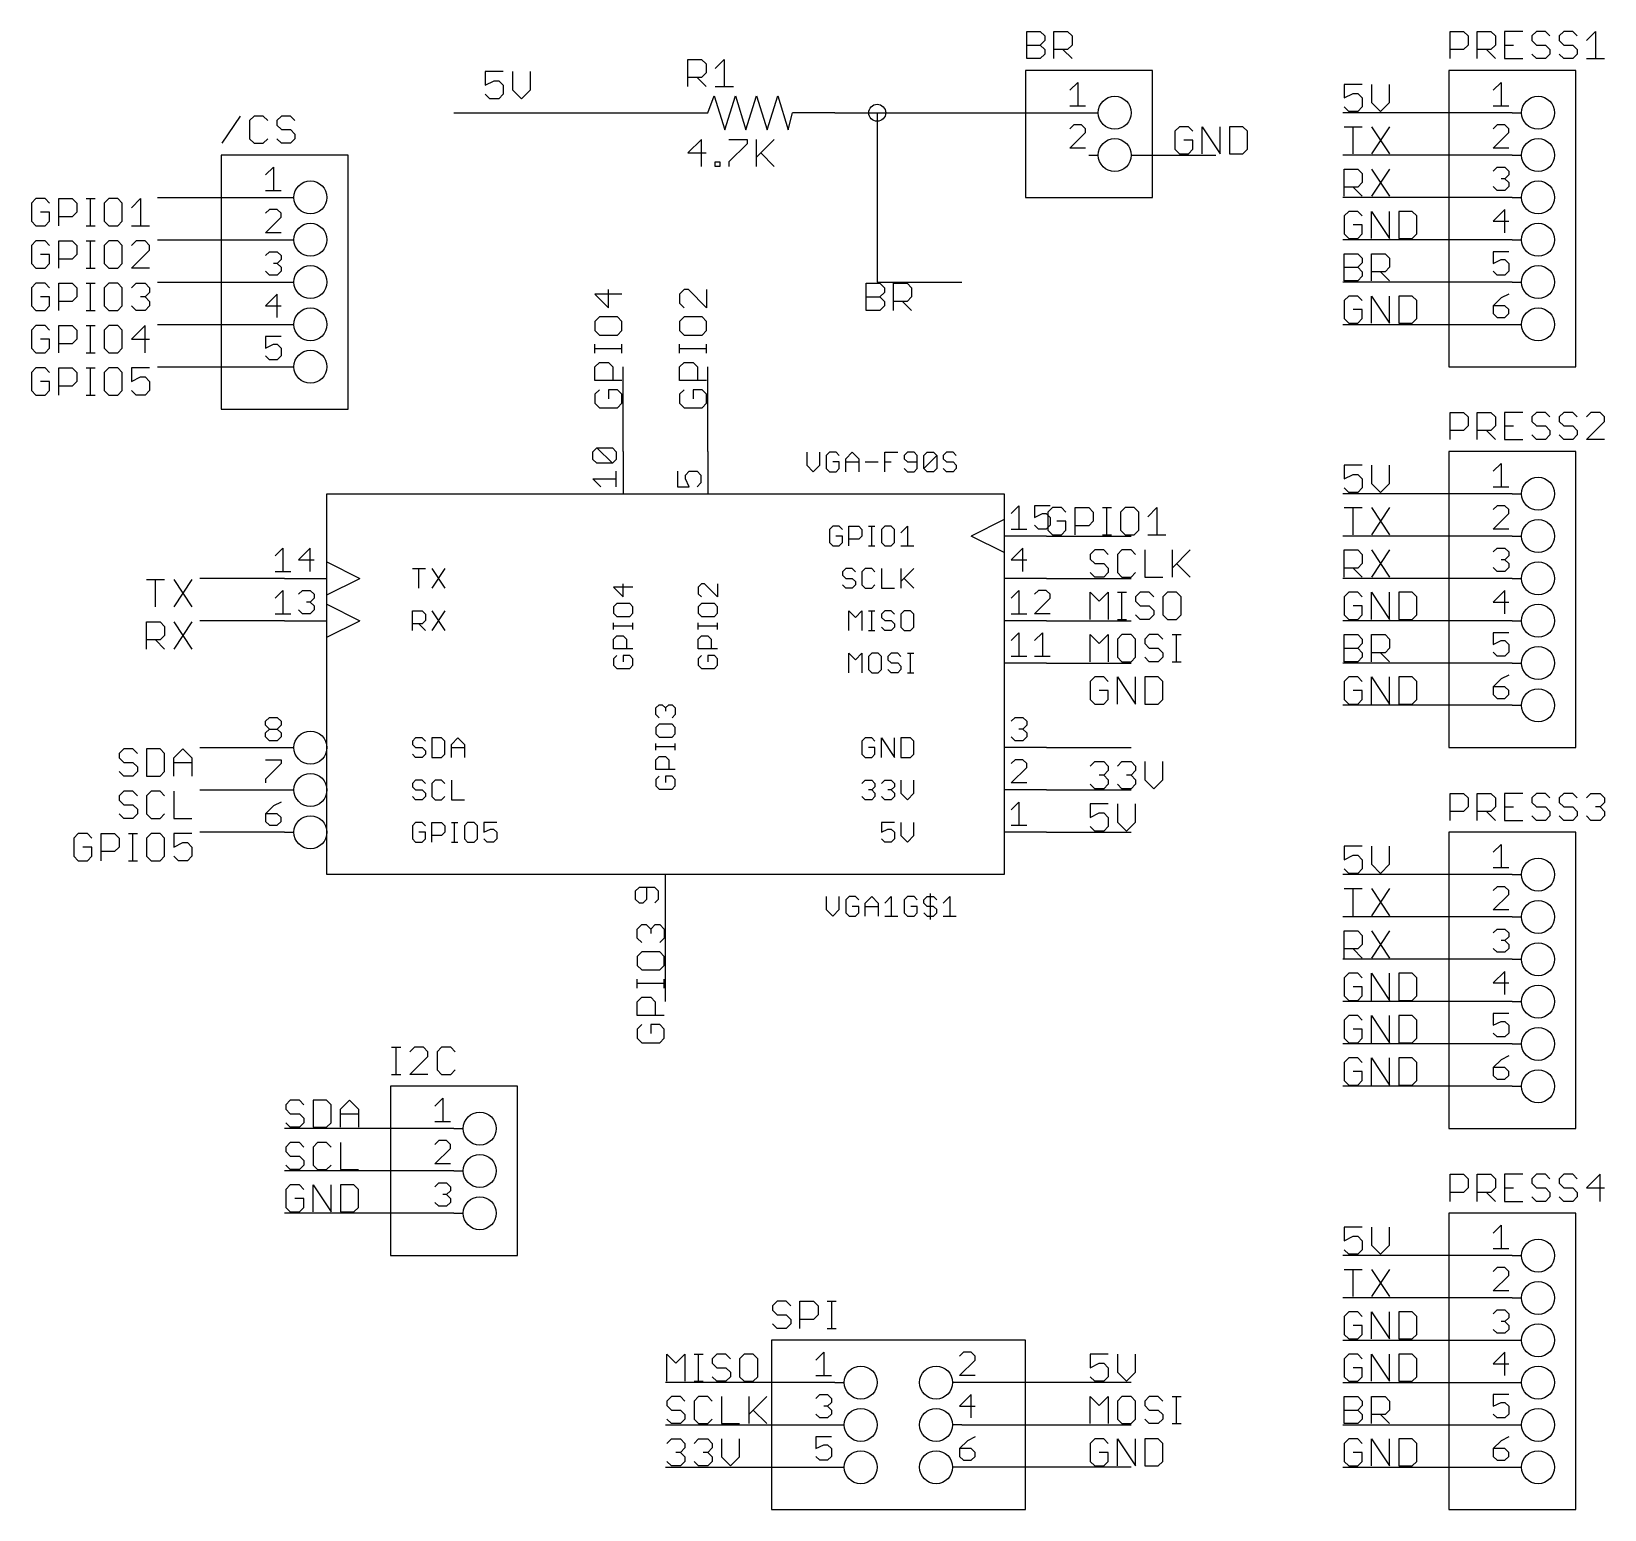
# Model space of a CAD drawing. Extents: x 58.5 to 152.9, y 20.3 to 109.
import ezdxf

# ---------------------------------------------------------------- set-up
doc = ezdxf.new("R2010")
doc.units = 0
for name, color, linetype in [('91', 82, 'CONTINUOUS'), ('94', 22, 'CONTINUOUS'), ('95', 253, 'CONTINUOUS'), ('96', 253, 'CONTINUOUS')]:
    doc.layers.add(name, color=color, linetype=linetype)

msp = doc.modelspace()

# ---------------------------------------------------------------- linework, layer by layer
at = {"layer": '91'}
for p, q in [((83.82, 104.14), (96.52, 104.14)), ((106.68, 104.14), (109.22, 104.14)), ((109.22, 104.14), (121.92, 104.14)), ((109.22, 104.14), (109.22, 93.98)), ((147.32, 104.14), (137.16, 104.14)), ((124.46, 101.6), (129.54, 101.6)), ((147.32, 101.6), (137.16, 101.6)), ((66.04, 99.06), (73.66, 99.06)), ((147.32, 99.06), (137.16, 99.06)), ((66.04, 96.52), (73.66, 96.52)), ((147.32, 96.52), (137.16, 96.52)), ((66.04, 93.98), (73.66, 93.98)), ((109.22, 93.98), (114.3, 93.98)), ((147.32, 93.98), (137.16, 93.98)), ((66.04, 91.44), (73.66, 91.44)), ((137.16, 91.44), (147.32, 91.44)), ((66.04, 88.9), (73.66, 88.9)), ((93.98, 83.82), (93.98, 88.9)), ((99.06, 83.82), (99.06, 88.9)), ((147.32, 81.28), (137.16, 81.28)), ((119.38, 78.74), (124.46, 78.74)), ((147.32, 78.74), (137.16, 78.74)), ((73.66, 76.2), (68.58, 76.2)), ((119.38, 76.2), (124.46, 76.2)), ((147.32, 76.2), (137.16, 76.2)), ((73.66, 73.66), (68.58, 73.66)), ((119.38, 73.66), (124.46, 73.66)), ((147.32, 73.66), (137.16, 73.66)), ((119.38, 71.12), (124.46, 71.12)), ((147.32, 71.12), (137.16, 71.12)), ((147.32, 68.58), (137.16, 68.58)), ((68.58, 66.04), (73.66, 66.04)), ((119.38, 66.04), (124.46, 66.04)), ((68.58, 63.5), (73.66, 63.5)), ((119.38, 63.5), (124.46, 63.5)), ((73.66, 60.96), (68.58, 60.96)), ((119.38, 60.96), (124.46, 60.96)), ((147.32, 58.42), (137.16, 58.42)), ((96.52, 50.8), (96.52, 55.88)), ((147.32, 55.88), (137.16, 55.88)), ((147.32, 53.34), (137.16, 53.34)), ((147.32, 50.8), (137.16, 50.8)), ((147.32, 48.26), (137.16, 48.26)), ((147.32, 45.72), (137.16, 45.72)), ((83.82, 43.18), (73.66, 43.18)), ((83.82, 40.64), (73.66, 40.64)), ((83.82, 38.1), (73.66, 38.1)), ((147.32, 35.56), (137.16, 35.56)), ((147.32, 33.02), (137.16, 33.02)), ((137.16, 30.48), (147.32, 30.48)), ((106.68, 27.94), (96.52, 27.94)), ((124.46, 27.94), (114.3, 27.94)), ((137.16, 27.94), (147.32, 27.94)), ((96.52, 25.4), (106.68, 25.4)), ((114.3, 25.4), (124.46, 25.4)), ((137.16, 25.4), (147.32, 25.4)), ((96.52, 22.86), (106.68, 22.86)), ((124.46, 22.86), (114.3, 22.86)), ((137.16, 22.86), (147.32, 22.86))]:
    msp.add_line(p, q, dxfattribs=at)
msp.add_circle((109.22, 104.14), 0.508, dxfattribs=at)
at = {"layer": '94'}
for p, q in [((125.73, 106.68), (118.11, 106.68)), ((118.11, 106.68), (118.11, 99.06)), ((125.73, 99.06), (125.73, 106.68)), ((151.13, 106.68), (143.51, 106.68)), ((143.51, 106.68), (143.51, 88.9)), ((151.13, 88.9), (151.13, 106.68)), ((99.06, 104.14), (99.441, 105.156)), ((99.441, 105.156), (100.076, 103.124)), ((100.076, 103.124), (100.711, 105.156)), ((100.711, 105.156), (101.346, 103.124)), ((101.346, 103.124), (101.981, 105.156)), ((101.981, 105.156), (102.616, 103.124)), ((102.616, 103.124), (103.251, 105.156)), ((103.251, 105.156), (103.886, 103.124)), ((96.52, 104.14), (99.06, 104.14)), ((103.886, 103.124), (104.14, 104.14)), ((106.68, 104.14), (104.14, 104.14)), ((121.92, 104.14), (122.4788, 104.14)), ((147.32, 104.14), (147.8788, 104.14)), ((77.47, 101.6), (69.85, 101.6)), ((69.85, 101.6), (69.85, 86.36)), ((77.47, 86.36), (77.47, 101.6)), ((121.92, 101.6), (122.4788, 101.6)), ((147.32, 101.6), (147.8788, 101.6)), ((73.66, 99.06), (74.2188, 99.06)), ((118.11, 99.06), (125.73, 99.06)), ((147.32, 99.06), (147.8788, 99.06)), ((73.66, 96.52), (74.2188, 96.52)), ((147.32, 96.52), (147.8788, 96.52)), ((73.66, 93.98), (74.2188, 93.98)), ((147.32, 93.98), (147.8788, 93.98)), ((73.66, 91.44), (74.2188, 91.44)), ((147.32, 91.44), (147.8788, 91.44)), ((73.66, 88.9), (74.2188, 88.9)), ((143.51, 88.9), (151.13, 88.9)), ((69.85, 86.36), (77.47, 86.36)), ((93.98, 83.82), (93.98, 81.28)), ((99.06, 83.82), (99.06, 81.28)), ((151.13, 83.82), (143.51, 83.82)), ((143.51, 83.82), (143.51, 66.04)), ((151.13, 66.04), (151.13, 83.82)), ((76.2, 58.42), (76.2, 81.28)), ((76.2, 81.28), (116.84, 81.28)), ((116.84, 81.28), (116.84, 58.42)), ((147.32, 81.28), (147.8788, 81.28)), ((106.5485, 79.3252), (106.3536, 79.1303)), ((106.9383, 79.3252), (106.5485, 79.3252)), ((107.1332, 79.1303), (106.9383, 79.3252)), ((107.523, 78.1558), (107.523, 79.3252)), ((107.523, 79.3252), (108.1077, 79.3252)), ((108.1077, 79.3252), (108.3026, 79.1303)), ((108.6924, 79.3252), (109.0822, 79.3252)), ((108.8873, 78.1558), (108.8873, 79.3252)), ((109.6669, 79.3252), (109.472, 79.1303)), ((110.0567, 79.3252), (109.6669, 79.3252)), ((110.2516, 79.1303), (110.0567, 79.3252)), ((110.6414, 78.9354), (111.0312, 79.3252)), ((111.0312, 79.3252), (111.0312, 78.1558)), ((116.84, 79.7306), (114.8588, 78.74)), ((106.3536, 79.1303), (106.3536, 78.3507)), ((106.3536, 78.3507), (106.5485, 78.1558)), ((107.1332, 78.7405), (106.7434, 78.7405)), ((106.9383, 78.1558), (107.1332, 78.3507)), ((107.1332, 78.3507), (107.1332, 78.7405)), ((108.1077, 78.5456), (107.523, 78.5456)), ((108.3026, 78.7405), (108.1077, 78.5456)), ((108.3026, 79.1303), (108.3026, 78.7405)), ((109.472, 79.1303), (109.472, 78.3507)), ((109.472, 78.3507), (109.6669, 78.1558)), ((110.0567, 78.1558), (110.2516, 78.3507)), ((110.2516, 78.3507), (110.2516, 79.1303)), ((116.84, 77.7494), (114.8588, 78.74)), ((119.38, 78.74), (116.84, 78.74)), ((147.32, 78.74), (147.8788, 78.74)), ((106.5485, 78.1558), (106.9383, 78.1558)), ((108.6924, 78.1558), (109.0822, 78.1558)), ((109.6669, 78.1558), (110.0567, 78.1558)), ((110.6414, 78.1558), (111.421, 78.1558)), ((76.2, 77.1906), (78.1812, 76.2)), ((81.3308, 76.7852), (82.1104, 76.7852)), ((81.7206, 75.6158), (81.7206, 76.7852)), ((82.5002, 76.7852), (83.2798, 75.6158)), ((83.2798, 76.7852), (82.5002, 75.6158)), ((107.3281, 76.7852), (107.1332, 76.5903)), ((107.1332, 76.5903), (107.1332, 76.3954)), ((107.7179, 76.7852), (107.3281, 76.7852)), ((107.9128, 76.5903), (107.7179, 76.7852)), ((108.4975, 76.7852), (108.3026, 76.5903)), ((108.3026, 76.5903), (108.3026, 75.8107)), ((108.8873, 76.7852), (108.4975, 76.7852)), ((109.0822, 76.5903), (108.8873, 76.7852)), ((109.472, 76.7852), (109.472, 75.6158)), ((110.6414, 76.7852), (110.6414, 75.6158)), ((110.6414, 76.0056), (111.421, 76.7852)), ((73.66, 76.2), (76.2, 76.2)), ((76.2, 75.2094), (78.1812, 76.2)), ((94.5642, 75.6661), (93.3948, 75.6661)), ((93.3948, 75.6661), (93.9795, 75.0814)), ((93.9795, 75.0814), (93.9795, 75.861)), ((98.6697, 75.861), (98.4748, 75.6661)), ((98.4748, 75.6661), (98.4748, 75.2763)), ((98.8646, 75.861), (98.6697, 75.861)), ((99.6442, 75.0814), (98.8646, 75.861)), ((99.6442, 75.861), (99.6442, 75.0814)), ((107.1332, 76.3954), (107.3281, 76.2005)), ((107.3281, 75.6158), (107.1332, 75.8107)), ((107.3281, 76.2005), (107.7179, 76.2005)), ((107.7179, 75.6158), (107.3281, 75.6158)), ((107.7179, 76.2005), (107.9128, 76.0056)), ((107.9128, 75.8107), (107.7179, 75.6158)), ((107.9128, 76.0056), (107.9128, 75.8107)), ((108.3026, 75.8107), (108.4975, 75.6158)), ((108.4975, 75.6158), (108.8873, 75.6158)), ((108.8873, 75.6158), (109.0822, 75.8107)), ((109.472, 75.6158), (110.2516, 75.6158)), ((110.8363, 76.2005), (111.421, 75.6158)), ((119.38, 76.2), (116.84, 76.2)), ((147.32, 76.2), (147.8788, 76.2)), ((76.2, 74.6506), (78.1812, 73.66)), ((93.5897, 74.6916), (93.3948, 74.4967)), ((94.3693, 74.6916), (93.5897, 74.6916)), ((94.5642, 74.4967), (94.3693, 74.6916)), ((98.4748, 75.2763), (98.6697, 75.0814)), ((98.6697, 74.6916), (98.4748, 74.4967)), ((99.4493, 74.6916), (98.6697, 74.6916)), ((99.6442, 74.4967), (99.4493, 74.6916)), ((73.66, 73.66), (76.2, 73.66)), ((76.2, 72.6694), (78.1812, 73.66)), ((81.3308, 73.0758), (81.3308, 74.2452)), ((81.3308, 74.2452), (81.9155, 74.2452)), ((81.9155, 74.2452), (82.1104, 74.0503)), ((82.1104, 73.6605), (81.9155, 73.4656)), ((82.1104, 74.0503), (82.1104, 73.6605)), ((82.5002, 74.2452), (83.2798, 73.0758)), ((83.2798, 74.2452), (82.5002, 73.0758)), ((93.3948, 74.4967), (93.3948, 74.1069)), ((93.3948, 74.1069), (93.5897, 73.912)), ((93.5897, 73.912), (94.3693, 73.912)), ((94.3693, 73.912), (94.5642, 74.1069)), ((94.5642, 74.1069), (94.5642, 74.4967)), ((98.4748, 74.4967), (98.4748, 74.1069)), ((98.4748, 74.1069), (98.6697, 73.912)), ((98.6697, 73.912), (99.4493, 73.912)), ((99.4493, 73.912), (99.6442, 74.1069)), ((99.6442, 74.1069), (99.6442, 74.4967)), ((107.523, 73.0758), (107.523, 74.2452)), ((107.523, 74.2452), (107.9128, 73.8554)), ((107.9128, 73.8554), (108.3026, 74.2452)), ((108.3026, 74.2452), (108.3026, 73.0758)), ((108.6924, 74.2452), (109.0822, 74.2452)), ((108.8873, 73.0758), (108.8873, 74.2452)), ((109.6669, 74.2452), (109.472, 74.0503)), ((109.472, 74.0503), (109.472, 73.8554)), ((109.472, 73.8554), (109.6669, 73.6605)), ((110.0567, 74.2452), (109.6669, 74.2452)), ((109.6669, 73.6605), (110.0567, 73.6605)), ((110.2516, 74.0503), (110.0567, 74.2452)), ((110.0567, 73.6605), (110.2516, 73.4656)), ((110.8363, 74.2452), (110.6414, 74.0503)), ((110.6414, 74.0503), (110.6414, 73.2707)), ((111.2261, 74.2452), (110.8363, 74.2452)), ((111.421, 74.0503), (111.2261, 74.2452)), ((111.421, 73.2707), (111.421, 74.0503)), ((119.38, 73.66), (116.84, 73.66)), ((147.32, 73.66), (147.8788, 73.66)), ((81.9155, 73.4656), (81.3308, 73.4656)), ((81.7206, 73.4656), (82.1104, 73.0758)), ((93.3948, 73.1324), (93.3948, 73.5222)), ((94.5642, 73.3273), (93.3948, 73.3273)), ((93.3948, 72.5477), (93.5897, 72.7426)), ((93.5897, 72.7426), (93.9795, 72.7426)), ((93.9795, 72.7426), (94.1744, 72.5477)), ((94.5642, 73.1324), (94.5642, 73.5222)), ((98.4748, 73.1324), (98.4748, 73.5222)), ((99.6442, 73.3273), (98.4748, 73.3273)), ((98.4748, 72.5477), (98.6697, 72.7426)), ((98.6697, 72.7426), (99.0595, 72.7426)), ((99.0595, 72.7426), (99.2544, 72.5477)), ((99.6442, 73.1324), (99.6442, 73.5222)), ((108.6924, 73.0758), (109.0822, 73.0758)), ((109.6669, 73.0758), (109.472, 73.2707)), ((110.0567, 73.0758), (109.6669, 73.0758)), ((110.2516, 73.2707), (110.0567, 73.0758)), ((110.2516, 73.4656), (110.2516, 73.2707)), ((110.6414, 73.2707), (110.8363, 73.0758)), ((110.8363, 73.0758), (111.2261, 73.0758)), ((111.2261, 73.0758), (111.421, 73.2707)), ((93.3948, 71.963), (93.3948, 72.5477)), ((94.5642, 71.963), (93.3948, 71.963)), ((94.1744, 72.5477), (94.1744, 71.963)), ((98.4748, 71.963), (98.4748, 72.5477)), ((99.6442, 71.963), (98.4748, 71.963)), ((99.2544, 72.5477), (99.2544, 71.963)), ((93.5897, 71.5732), (93.3948, 71.3783)), ((93.3948, 71.3783), (93.3948, 70.9885)), ((93.3948, 70.9885), (93.5897, 70.7936)), ((93.5897, 70.7936), (94.3693, 70.7936)), ((94.3693, 71.5732), (93.9795, 71.5732)), ((93.9795, 71.5732), (93.9795, 71.1834)), ((94.5642, 71.3783), (94.3693, 71.5732)), ((94.3693, 70.7936), (94.5642, 70.9885)), ((94.5642, 70.9885), (94.5642, 71.3783)), ((98.6697, 71.5732), (98.4748, 71.3783)), ((98.4748, 71.3783), (98.4748, 70.9885)), ((98.4748, 70.9885), (98.6697, 70.7936)), ((98.6697, 70.7936), (99.4493, 70.7936)), ((99.4493, 71.5732), (99.0595, 71.5732)), ((99.0595, 71.5732), (99.0595, 71.1834)), ((99.6442, 71.3783), (99.4493, 71.5732)), ((99.4493, 70.7936), (99.6442, 70.9885)), ((99.6442, 70.9885), (99.6442, 71.3783)), ((107.523, 70.5358), (107.523, 71.7052)), ((107.523, 71.7052), (107.9128, 71.3154)), ((107.9128, 71.3154), (108.3026, 71.7052)), ((108.3026, 71.7052), (108.3026, 70.5358)), ((108.8873, 71.7052), (108.6924, 71.5103)), ((108.6924, 71.5103), (108.6924, 70.7307)), ((109.2771, 71.7052), (108.8873, 71.7052)), ((109.472, 71.5103), (109.2771, 71.7052)), ((109.472, 70.7307), (109.472, 71.5103)), ((110.0567, 71.7052), (109.8618, 71.5103)), ((109.8618, 71.5103), (109.8618, 71.3154)), ((109.8618, 71.3154), (110.0567, 71.1205)), ((110.4465, 71.7052), (110.0567, 71.7052)), ((110.0567, 71.1205), (110.4465, 71.1205)), ((110.6414, 71.5103), (110.4465, 71.7052)), ((110.4465, 71.1205), (110.6414, 70.9256)), ((110.6414, 70.9256), (110.6414, 70.7307)), ((111.0312, 71.7052), (111.421, 71.7052)), ((111.2261, 70.5358), (111.2261, 71.7052)), ((119.38, 71.12), (116.84, 71.12)), ((147.32, 71.12), (147.8788, 71.12)), ((108.6924, 70.7307), (108.8873, 70.5358)), ((108.8873, 70.5358), (109.2771, 70.5358)), ((109.2771, 70.5358), (109.472, 70.7307)), ((110.0567, 70.5358), (109.8618, 70.7307)), ((110.4465, 70.5358), (110.0567, 70.5358)), ((110.6414, 70.7307), (110.4465, 70.5358)), ((111.0312, 70.5358), (111.421, 70.5358)), ((95.9348, 68.4233), (96.1297, 68.6182)), ((95.9348, 68.0335), (95.9348, 68.4233)), ((96.1297, 67.8386), (95.9348, 68.0335)), ((96.1297, 68.6182), (96.3246, 68.6182)), ((96.3246, 68.6182), (96.5195, 68.4233)), ((96.5195, 68.4233), (96.7144, 68.6182)), ((96.5195, 68.4233), (96.5195, 68.2284)), ((96.7144, 68.6182), (96.9093, 68.6182)), ((96.9093, 68.6182), (97.1042, 68.4233)), ((97.1042, 68.0335), (96.9093, 67.8386)), ((97.1042, 68.4233), (97.1042, 68.0335)), ((147.32, 68.58), (147.8788, 68.58)), ((96.1297, 67.4488), (95.9348, 67.2539)), ((95.9348, 67.2539), (95.9348, 66.8641)), ((96.9093, 67.4488), (96.1297, 67.4488)), ((97.1042, 67.2539), (96.9093, 67.4488)), ((97.1042, 66.8641), (97.1042, 67.2539)), ((81.5257, 66.6252), (81.3308, 66.4303)), ((81.3308, 66.4303), (81.3308, 66.2354)), ((81.3308, 66.2354), (81.5257, 66.0405)), ((81.9155, 66.6252), (81.5257, 66.6252)), ((82.1104, 66.4303), (81.9155, 66.6252)), ((82.5002, 66.6252), (82.5002, 65.4558)), ((83.0849, 66.6252), (82.5002, 66.6252)), ((83.2798, 66.4303), (83.0849, 66.6252)), ((83.2798, 65.6507), (83.2798, 66.4303)), ((83.6696, 66.2354), (84.0594, 66.6252)), ((83.6696, 65.4558), (83.6696, 66.2354)), ((84.0594, 66.6252), (84.4492, 66.2354)), ((84.4492, 66.2354), (84.4492, 65.4558)), ((95.9348, 66.8641), (96.1297, 66.6692)), ((95.9348, 65.8896), (95.9348, 66.2794)), ((97.1042, 66.0845), (95.9348, 66.0845)), ((96.1297, 66.6692), (96.9093, 66.6692)), ((96.9093, 66.6692), (97.1042, 66.8641)), ((97.1042, 65.8896), (97.1042, 66.2794)), ((108.4975, 66.6252), (108.3026, 66.4303)), ((108.3026, 66.4303), (108.3026, 65.6507)), ((108.8873, 66.6252), (108.4975, 66.6252)), ((109.0822, 66.4303), (108.8873, 66.6252)), ((109.472, 65.4558), (109.472, 66.6252)), ((109.472, 66.6252), (110.2516, 65.4558)), ((110.2516, 65.4558), (110.2516, 66.6252)), ((110.6414, 66.6252), (110.6414, 65.4558)), ((111.2261, 66.6252), (110.6414, 66.6252)), ((111.421, 66.4303), (111.2261, 66.6252)), ((111.421, 65.6507), (111.421, 66.4303)), ((73.66, 66.04), (74.2188, 66.04)), ((81.5257, 65.4558), (81.3308, 65.6507)), ((81.5257, 66.0405), (81.9155, 66.0405)), ((81.9155, 65.4558), (81.5257, 65.4558)), ((81.9155, 66.0405), (82.1104, 65.8456)), ((82.1104, 65.6507), (81.9155, 65.4558)), ((82.1104, 65.8456), (82.1104, 65.6507)), ((82.5002, 65.4558), (83.0849, 65.4558)), ((83.0849, 65.4558), (83.2798, 65.6507)), ((83.6696, 66.0405), (84.4492, 66.0405)), ((95.9348, 65.3049), (96.1297, 65.4998)), ((95.9348, 64.7202), (95.9348, 65.3049)), ((96.1297, 65.4998), (96.5195, 65.4998)), ((96.5195, 65.4998), (96.7144, 65.3049)), ((96.7144, 65.3049), (96.7144, 64.7202)), ((108.3026, 65.6507), (108.4975, 65.4558)), ((108.4975, 65.4558), (108.8873, 65.4558)), ((109.0822, 66.0405), (108.6924, 66.0405)), ((108.8873, 65.4558), (109.0822, 65.6507)), ((109.0822, 65.6507), (109.0822, 66.0405)), ((110.6414, 65.4558), (111.2261, 65.4558)), ((111.2261, 65.4558), (111.421, 65.6507)), ((119.38, 66.04), (116.84, 66.04)), ((143.51, 66.04), (151.13, 66.04)), ((97.1042, 64.7202), (95.9348, 64.7202)), ((96.1297, 64.3304), (95.9348, 64.1355)), ((96.9093, 64.3304), (96.5195, 64.3304)), ((96.5195, 64.3304), (96.5195, 63.9406)), ((97.1042, 64.1355), (96.9093, 64.3304)), ((73.66, 63.5), (74.2188, 63.5)), ((81.5257, 64.0852), (81.3308, 63.8903)), ((81.3308, 63.8903), (81.3308, 63.6954)), ((81.3308, 63.6954), (81.5257, 63.5005)), ((81.9155, 64.0852), (81.5257, 64.0852)), ((81.5257, 63.5005), (81.9155, 63.5005)), ((82.1104, 63.8903), (81.9155, 64.0852)), ((81.9155, 63.5005), (82.1104, 63.3056)), ((82.1104, 63.3056), (82.1104, 63.1107)), ((82.6951, 64.0852), (82.5002, 63.8903)), ((82.5002, 63.8903), (82.5002, 63.1107)), ((83.0849, 64.0852), (82.6951, 64.0852)), ((83.2798, 63.8903), (83.0849, 64.0852)), ((83.6696, 64.0852), (83.6696, 62.9158)), ((95.9348, 64.1355), (95.9348, 63.7457)), ((95.9348, 63.7457), (96.1297, 63.5508)), ((96.1297, 63.5508), (96.9093, 63.5508)), ((96.9093, 63.5508), (97.1042, 63.7457)), ((97.1042, 63.7457), (97.1042, 64.1355)), ((108.3026, 63.8903), (108.4975, 64.0852)), ((108.4975, 64.0852), (108.8873, 64.0852)), ((108.8873, 63.5005), (108.6924, 63.5005)), ((108.8873, 64.0852), (109.0822, 63.8903)), ((109.0822, 63.6954), (108.8873, 63.5005)), ((108.8873, 63.5005), (109.0822, 63.3056)), ((109.0822, 63.8903), (109.0822, 63.6954)), ((109.0822, 63.3056), (109.0822, 63.1107)), ((109.472, 63.8903), (109.6669, 64.0852)), ((109.6669, 64.0852), (110.0567, 64.0852)), ((110.0567, 63.5005), (109.8618, 63.5005)), ((110.0567, 64.0852), (110.2516, 63.8903)), ((110.2516, 63.6954), (110.0567, 63.5005)), ((110.0567, 63.5005), (110.2516, 63.3056)), ((110.2516, 63.8903), (110.2516, 63.6954)), ((110.2516, 63.3056), (110.2516, 63.1107)), ((110.6414, 64.0852), (110.6414, 63.3056)), ((110.6414, 63.3056), (111.0312, 62.9158)), ((111.0312, 62.9158), (111.421, 63.3056)), ((111.421, 63.3056), (111.421, 64.0852)), ((119.38, 63.5), (116.84, 63.5)), ((81.5257, 62.9158), (81.3308, 63.1107)), ((81.9155, 62.9158), (81.5257, 62.9158)), ((82.1104, 63.1107), (81.9155, 62.9158)), ((82.5002, 63.1107), (82.6951, 62.9158)), ((82.6951, 62.9158), (83.0849, 62.9158)), ((83.0849, 62.9158), (83.2798, 63.1107)), ((83.6696, 62.9158), (84.4492, 62.9158)), ((108.4975, 62.9158), (108.3026, 63.1107)), ((108.8873, 62.9158), (108.4975, 62.9158)), ((109.0822, 63.1107), (108.8873, 62.9158)), ((109.6669, 62.9158), (109.472, 63.1107)), ((110.0567, 62.9158), (109.6669, 62.9158)), ((110.2516, 63.1107), (110.0567, 62.9158)), ((81.5257, 61.5452), (81.3308, 61.3503)), ((81.3308, 61.3503), (81.3308, 60.5707)), ((81.9155, 61.5452), (81.5257, 61.5452)), ((82.1104, 61.3503), (81.9155, 61.5452)), ((82.5002, 60.3758), (82.5002, 61.5452)), ((82.5002, 61.5452), (83.0849, 61.5452)), ((83.0849, 61.5452), (83.2798, 61.3503)), ((83.2798, 61.3503), (83.2798, 60.9605)), ((83.6696, 61.5452), (84.0594, 61.5452)), ((83.8645, 60.3758), (83.8645, 61.5452)), ((84.6441, 61.5452), (84.4492, 61.3503)), ((84.4492, 61.3503), (84.4492, 60.5707)), ((85.0339, 61.5452), (84.6441, 61.5452)), ((85.2288, 61.3503), (85.0339, 61.5452)), ((85.2288, 60.5707), (85.2288, 61.3503)), ((86.3982, 61.5452), (85.6186, 61.5452)), ((85.6186, 61.5452), (85.6186, 60.9605)), ((110.2516, 61.5452), (109.472, 61.5452)), ((109.472, 61.5452), (109.472, 60.9605)), ((110.6414, 61.5452), (110.6414, 60.7656)), ((111.421, 60.7656), (111.421, 61.5452)), ((73.66, 60.96), (74.2188, 60.96)), ((81.3308, 60.5707), (81.5257, 60.3758)), ((82.1104, 60.9605), (81.7206, 60.9605)), ((81.9155, 60.3758), (82.1104, 60.5707)), ((82.1104, 60.5707), (82.1104, 60.9605)), ((83.0849, 60.7656), (82.5002, 60.7656)), ((83.2798, 60.9605), (83.0849, 60.7656)), ((84.4492, 60.5707), (84.6441, 60.3758)), ((85.0339, 60.3758), (85.2288, 60.5707)), ((85.6186, 60.9605), (86.0084, 61.1554)), ((85.8135, 60.3758), (85.6186, 60.5707)), ((86.0084, 61.1554), (86.2033, 61.1554)), ((86.2033, 61.1554), (86.3982, 60.9605)), ((86.3982, 60.5707), (86.2033, 60.3758)), ((86.3982, 60.9605), (86.3982, 60.5707)), ((109.472, 60.9605), (109.8618, 61.1554)), ((109.6669, 60.3758), (109.472, 60.5707)), ((109.8618, 61.1554), (110.0567, 61.1554)), ((110.0567, 61.1554), (110.2516, 60.9605)), ((110.2516, 60.5707), (110.0567, 60.3758)), ((110.2516, 60.9605), (110.2516, 60.5707)), ((110.6414, 60.7656), (111.0312, 60.3758)), ((111.0312, 60.3758), (111.421, 60.7656)), ((119.38, 60.96), (116.84, 60.96)), ((151.13, 60.96), (143.51, 60.96)), ((143.51, 60.96), (143.51, 43.18)), ((151.13, 43.18), (151.13, 60.96)), ((81.5257, 60.3758), (81.9155, 60.3758)), ((83.6696, 60.3758), (84.0594, 60.3758)), ((84.6441, 60.3758), (85.0339, 60.3758)), ((86.2033, 60.3758), (85.8135, 60.3758)), ((110.0567, 60.3758), (109.6669, 60.3758)), ((116.84, 58.42), (76.2, 58.42)), ((96.52, 55.88), (96.52, 58.42)), ((147.32, 58.42), (147.8788, 58.42)), ((147.32, 55.88), (147.8788, 55.88)), ((147.32, 53.34), (147.8788, 53.34)), ((147.32, 50.8), (147.8788, 50.8)), ((147.32, 48.26), (147.8788, 48.26)), ((87.63, 45.72), (80.01, 45.72)), ((80.01, 45.72), (80.01, 35.56)), ((87.63, 35.56), (87.63, 45.72)), ((147.32, 45.72), (147.8788, 45.72)), ((83.82, 43.18), (84.3788, 43.18)), ((143.51, 43.18), (151.13, 43.18)), ((83.82, 40.64), (84.3788, 40.64)), ((83.82, 38.1), (84.3788, 38.1)), ((151.13, 38.1), (143.51, 38.1)), ((143.51, 38.1), (143.51, 20.32)), ((151.13, 20.32), (151.13, 38.1)), ((80.01, 35.56), (87.63, 35.56)), ((147.32, 35.56), (147.8788, 35.56)), ((147.32, 33.02), (147.8788, 33.02)), ((118.11, 30.48), (102.87, 30.48)), ((102.87, 30.48), (102.87, 20.32)), ((118.11, 20.32), (118.11, 30.48)), ((147.32, 30.48), (147.8788, 30.48)), ((106.68, 27.94), (107.2388, 27.94)), ((114.3, 27.94), (113.7412, 27.94)), ((147.32, 27.94), (147.8788, 27.94)), ((106.68, 25.4), (107.2388, 25.4)), ((114.3, 25.4), (113.7412, 25.4)), ((147.32, 25.4), (147.8788, 25.4)), ((106.68, 22.86), (107.2388, 22.86)), ((114.3, 22.86), (113.7412, 22.86)), ((147.32, 22.86), (147.8788, 22.86)), ((102.87, 20.32), (118.11, 20.32)), ((143.51, 20.32), (151.13, 20.32))]:
    msp.add_line(p, q, dxfattribs=at)
for centre in [(123.4694, 104.14), (148.8694, 104.14), (123.4694, 101.6), (148.8694, 101.6), (75.2094, 99.06), (148.8694, 99.06), (75.2094, 96.52), (148.8694, 96.52), (75.2094, 93.98), (148.8694, 93.98), (75.2094, 91.44), (148.8694, 91.44), (75.2094, 88.9), (148.8694, 81.28), (148.8694, 78.74), (148.8694, 76.2), (148.8694, 73.66), (148.8694, 71.12), (148.8694, 68.58), (75.2094, 66.04), (75.2094, 63.5), (75.2094, 60.96), (148.8694, 58.42), (148.8694, 55.88), (148.8694, 53.34), (148.8694, 50.8), (148.8694, 48.26), (148.8694, 45.72), (85.3694, 43.18), (85.3694, 40.64), (85.3694, 38.1), (148.8694, 35.56), (148.8694, 33.02), (148.8694, 30.48), (108.2294, 27.94), (112.7506, 27.94), (148.8694, 27.94), (108.2294, 25.4), (112.7506, 25.4), (148.8694, 25.4), (108.2294, 22.86), (112.7506, 22.86), (148.8694, 22.86)]:
    msp.add_circle(centre, 0.9906, dxfattribs=at)
at = {"layer": '95'}
for p, q in [((118.1862, 107.3912), (118.1862, 109.0182)), ((118.1862, 109.0182), (118.9997, 109.0182)), ((118.9997, 109.0182), (119.2709, 108.747)), ((119.2709, 108.747), (119.2709, 108.4759)), ((119.8234, 107.3912), (119.8234, 109.0182)), ((119.8234, 109.0182), (120.6369, 109.0182)), ((120.6369, 109.0182), (120.908, 108.747)), ((120.908, 108.747), (120.908, 108.2047)), ((143.5862, 107.3912), (143.5862, 109.0182)), ((143.5862, 109.0182), (144.3997, 109.0182)), ((144.3997, 109.0182), (144.6709, 108.747)), ((144.6709, 108.747), (144.6709, 108.2047)), ((145.2234, 107.3912), (145.2234, 109.0182)), ((145.2234, 109.0182), (146.0369, 109.0182)), ((146.0369, 109.0182), (146.308, 108.747)), ((146.308, 108.747), (146.308, 108.2047)), ((147.9452, 109.0182), (146.8605, 109.0182)), ((146.8605, 109.0182), (146.8605, 107.3912)), ((148.7688, 109.0182), (148.4977, 108.747)), ((148.4977, 108.747), (148.4977, 108.4759)), ((149.3112, 109.0182), (148.7688, 109.0182)), ((149.5823, 108.747), (149.3112, 109.0182)), ((150.406, 109.0182), (150.1348, 108.747)), ((150.1348, 108.747), (150.1348, 108.4759)), ((150.9483, 109.0182), (150.406, 109.0182)), ((151.2195, 108.747), (150.9483, 109.0182)), ((151.772, 108.4759), (152.3143, 109.0182)), ((152.3143, 109.0182), (152.3143, 107.3912)), ((118.1862, 108.2047), (118.9997, 108.2047)), ((119.2709, 108.4759), (118.9997, 108.2047)), ((118.9997, 108.2047), (119.2709, 107.9335)), ((119.2709, 107.6624), (118.9997, 107.3912)), ((119.2709, 107.9335), (119.2709, 107.6624)), ((120.6369, 107.9335), (119.8234, 107.9335)), ((120.3657, 107.9335), (120.908, 107.3912)), ((120.908, 108.2047), (120.6369, 107.9335)), ((144.3997, 107.9335), (143.5862, 107.9335)), ((144.6709, 108.2047), (144.3997, 107.9335)), ((146.0369, 107.9335), (145.2234, 107.9335)), ((145.7657, 107.9335), (146.308, 107.3912)), ((146.308, 108.2047), (146.0369, 107.9335)), ((146.8605, 108.2047), (147.4028, 108.2047)), ((148.4977, 108.4759), (148.7688, 108.2047)), ((148.7688, 107.3912), (148.4977, 107.6624)), ((148.7688, 108.2047), (149.3112, 108.2047)), ((149.3112, 108.2047), (149.5823, 107.9335)), ((149.5823, 107.6624), (149.3112, 107.3912)), ((149.5823, 107.9335), (149.5823, 107.6624)), ((150.1348, 108.4759), (150.406, 108.2047)), ((150.406, 107.3912), (150.1348, 107.6624)), ((150.406, 108.2047), (150.9483, 108.2047)), ((150.9483, 108.2047), (151.2195, 107.9335)), ((151.2195, 107.6624), (150.9483, 107.3912)), ((151.2195, 107.9335), (151.2195, 107.6624)), ((97.8662, 105.7148), (97.8662, 107.3418)), ((97.8662, 107.3418), (98.6797, 107.3418)), ((98.6797, 107.3418), (98.9509, 107.0706)), ((98.9509, 107.0706), (98.9509, 106.5283)), ((99.5034, 106.7995), (100.0457, 107.3418)), ((100.0457, 107.3418), (100.0457, 105.7148)), ((118.9997, 107.3912), (118.1862, 107.3912)), ((146.8605, 107.3912), (147.9452, 107.3912)), ((149.3112, 107.3912), (148.7688, 107.3912)), ((150.9483, 107.3912), (150.406, 107.3912)), ((151.772, 107.3912), (152.8566, 107.3912)), ((86.7865, 106.6052), (85.7019, 106.6052)), ((85.7019, 106.6052), (85.7019, 105.7917)), ((85.7019, 105.7917), (86.2442, 106.0629)), ((86.2442, 106.0629), (86.5154, 106.0629)), ((86.5154, 106.0629), (86.7865, 105.7917)), ((86.7865, 105.7917), (86.7865, 105.2494)), ((87.339, 106.6052), (87.339, 105.5205)), ((88.4237, 105.5205), (88.4237, 106.6052)), ((98.6797, 106.2571), (97.8662, 106.2571)), ((98.4085, 106.2571), (98.9509, 105.7148)), ((98.9509, 106.5283), (98.6797, 106.2571)), ((99.5034, 105.7148), (100.588, 105.7148)), ((120.7834, 105.4912), (121.2495, 105.9573)), ((121.2495, 105.9573), (121.2495, 104.5591)), ((138.3209, 105.8432), (137.2362, 105.8432)), ((137.2362, 105.8432), (137.2362, 105.0297)), ((138.8734, 105.8432), (138.8734, 104.7585)), ((139.958, 104.7585), (139.958, 105.8432)), ((146.1834, 105.4912), (146.6495, 105.9573)), ((146.6495, 105.9573), (146.6495, 104.5591)), ((85.973, 104.9782), (85.7019, 105.2494)), ((86.5154, 104.9782), (85.973, 104.9782)), ((86.7865, 105.2494), (86.5154, 104.9782)), ((87.339, 105.5205), (87.8814, 104.9782)), ((87.8814, 104.9782), (88.4237, 105.5205)), ((137.2362, 105.0297), (137.7785, 105.3009)), ((137.7785, 105.3009), (138.0497, 105.3009)), ((138.0497, 105.3009), (138.3209, 105.0297)), ((138.3209, 105.0297), (138.3209, 104.4874)), ((69.9262, 102.3112), (71.0109, 103.9382)), ((71.8345, 103.9382), (71.5634, 103.667)), ((72.3769, 103.9382), (71.8345, 103.9382)), ((72.648, 103.667), (72.3769, 103.9382)), ((73.4717, 103.9382), (73.2005, 103.667)), ((74.014, 103.9382), (73.4717, 103.9382)), ((74.2852, 103.667), (74.014, 103.9382)), ((120.7834, 104.5591), (121.7156, 104.5591)), ((137.5074, 104.2162), (137.2362, 104.4874)), ((138.0497, 104.2162), (137.5074, 104.2162)), ((138.3209, 104.4874), (138.0497, 104.2162)), ((138.8734, 104.7585), (139.4157, 104.2162)), ((139.4157, 104.2162), (139.958, 104.7585)), ((146.1834, 104.5591), (147.1156, 104.5591)), ((71.5634, 103.667), (71.5634, 102.5824)), ((73.2005, 103.667), (73.2005, 103.3959)), ((73.2005, 103.3959), (73.4717, 103.1247)), ((73.4717, 103.1247), (74.014, 103.1247)), ((74.014, 103.1247), (74.2852, 102.8535)), ((121.0165, 103.4173), (120.7834, 103.1843)), ((120.7834, 102.0191), (121.7156, 102.9512)), ((121.4825, 103.4173), (121.0165, 103.4173)), ((121.7156, 103.1843), (121.4825, 103.4173)), ((121.7156, 102.9512), (121.7156, 103.1843)), ((127.3474, 103.3032), (127.0762, 103.032)), ((127.0762, 103.032), (127.0762, 101.9474)), ((127.8897, 103.3032), (127.3474, 103.3032)), ((128.1609, 103.032), (127.8897, 103.3032)), ((128.7134, 101.6762), (128.7134, 103.3032)), ((128.7134, 103.3032), (129.798, 101.6762)), ((129.798, 101.6762), (129.798, 103.3032)), ((130.3505, 103.3032), (130.3505, 101.6762)), ((131.164, 103.3032), (130.3505, 103.3032)), ((131.4352, 103.032), (131.164, 103.3032)), ((131.4352, 101.9474), (131.4352, 103.032)), ((137.2362, 103.3032), (138.3209, 103.3032)), ((137.7785, 101.6762), (137.7785, 103.3032)), ((138.8734, 103.3032), (139.958, 101.6762)), ((139.958, 103.3032), (138.8734, 101.6762)), ((146.4165, 103.4173), (146.1834, 103.1843)), ((146.1834, 102.0191), (147.1156, 102.9512)), ((146.8825, 103.4173), (146.4165, 103.4173)), ((147.1156, 103.1843), (146.8825, 103.4173)), ((147.1156, 102.9512), (147.1156, 103.1843)), ((71.5634, 102.5824), (71.8345, 102.3112)), ((71.8345, 102.3112), (72.3769, 102.3112)), ((72.3769, 102.3112), (72.648, 102.5824)), ((73.4717, 102.3112), (73.2005, 102.5824)), ((74.014, 102.3112), (73.4717, 102.3112)), ((74.2852, 102.5824), (74.014, 102.3112)), ((74.2852, 102.8535), (74.2852, 102.5824)), ((121.7156, 102.0191), (120.7834, 102.0191)), ((127.0762, 101.9474), (127.3474, 101.6762)), ((128.1609, 102.4897), (127.6185, 102.4897)), ((127.8897, 101.6762), (128.1609, 101.9474)), ((128.1609, 101.9474), (128.1609, 102.4897)), ((131.164, 101.6762), (131.4352, 101.9474)), ((147.1156, 102.0191), (146.1834, 102.0191)), ((127.3474, 101.6762), (127.8897, 101.6762)), ((130.3505, 101.6762), (131.164, 101.6762)), ((72.5234, 100.4112), (72.9895, 100.8773)), ((72.9895, 100.8773), (72.9895, 99.4791)), ((137.2362, 99.1362), (137.2362, 100.7632)), ((137.2362, 100.7632), (138.0497, 100.7632)), ((138.0497, 100.7632), (138.3209, 100.492)), ((138.3209, 100.492), (138.3209, 99.9497)), ((138.8734, 100.7632), (139.958, 99.1362)), ((139.958, 100.7632), (138.8734, 99.1362)), ((146.1834, 100.6443), (146.4165, 100.8773)), ((146.4165, 100.8773), (146.8825, 100.8773)), ((146.8825, 100.1782), (146.6495, 100.1782)), ((146.8825, 100.8773), (147.1156, 100.6443)), ((147.1156, 100.4112), (146.8825, 100.1782)), ((146.8825, 100.1782), (147.1156, 99.9452)), ((147.1156, 100.6443), (147.1156, 100.4112)), ((72.5234, 99.4791), (73.4556, 99.4791)), ((138.0497, 99.6785), (137.2362, 99.6785)), ((137.7785, 99.6785), (138.3209, 99.1362)), ((138.3209, 99.9497), (138.0497, 99.6785)), ((146.4165, 99.4791), (146.1834, 99.7121)), ((146.8825, 99.4791), (146.4165, 99.4791)), ((147.1156, 99.7121), (146.8825, 99.4791)), ((147.1156, 99.9452), (147.1156, 99.7121)), ((58.7473, 98.9852), (58.4761, 98.714)), ((58.4761, 98.714), (58.4761, 97.6294)), ((59.2896, 98.9852), (58.7473, 98.9852)), ((59.5608, 98.1717), (59.0185, 98.1717)), ((59.5608, 98.714), (59.2896, 98.9852)), ((59.5608, 97.6294), (59.5608, 98.1717)), ((60.1133, 97.3582), (60.1133, 98.9852)), ((60.1133, 98.9852), (60.9268, 98.9852)), ((60.9268, 98.9852), (61.1979, 98.714)), ((61.1979, 98.1717), (60.9268, 97.9005)), ((61.1979, 98.714), (61.1979, 98.1717)), ((61.7504, 98.9852), (62.2928, 98.9852)), ((62.0216, 97.3582), (62.0216, 98.9852)), ((63.113, 98.9852), (62.8419, 98.714)), ((62.8419, 98.714), (62.8419, 97.6294)), ((63.6554, 98.9852), (63.113, 98.9852)), ((63.9265, 98.714), (63.6554, 98.9852)), ((63.9265, 97.6294), (63.9265, 98.714)), ((64.479, 98.4429), (65.0214, 98.9852)), ((65.0214, 98.9852), (65.0214, 97.3582)), ((72.7565, 98.3373), (72.5234, 98.1043)), ((73.2225, 98.3373), (72.7565, 98.3373)), ((73.4556, 98.1043), (73.2225, 98.3373)), ((137.5074, 98.2232), (137.2362, 97.952)), ((138.0497, 98.2232), (137.5074, 98.2232)), ((138.3209, 97.952), (138.0497, 98.2232)), ((138.8734, 96.5962), (138.8734, 98.2232)), ((138.8734, 98.2232), (139.958, 96.5962)), ((139.958, 96.5962), (139.958, 98.2232)), ((140.5105, 98.2232), (140.5105, 96.5962)), ((141.324, 98.2232), (140.5105, 98.2232)), ((141.5952, 97.952), (141.324, 98.2232)), ((146.8825, 98.3373), (146.1834, 97.6382)), ((146.8825, 96.9391), (146.8825, 98.3373)), ((58.4761, 97.6294), (58.7473, 97.3582)), ((58.7473, 97.3582), (59.2896, 97.3582)), ((59.2896, 97.3582), (59.5608, 97.6294)), ((60.9268, 97.9005), (60.1133, 97.9005)), ((61.7504, 97.3582), (62.2928, 97.3582)), ((62.8419, 97.6294), (63.113, 97.3582)), ((63.113, 97.3582), (63.6554, 97.3582)), ((63.6554, 97.3582), (63.9265, 97.6294)), ((64.479, 97.3582), (65.5637, 97.3582)), ((72.5234, 96.9391), (73.4556, 97.8712)), ((73.4556, 97.8712), (73.4556, 98.1043)), ((137.2362, 97.952), (137.2362, 96.8674)), ((138.3209, 97.4097), (137.7785, 97.4097)), ((138.3209, 96.8674), (138.3209, 97.4097)), ((141.5952, 96.8674), (141.5952, 97.952)), ((146.1834, 97.6382), (147.1156, 97.6382)), ((58.7473, 96.4452), (58.4761, 96.174)), ((59.2896, 96.4452), (58.7473, 96.4452)), ((59.5608, 96.174), (59.2896, 96.4452)), ((60.1133, 94.8182), (60.1133, 96.4452)), ((60.1133, 96.4452), (60.9268, 96.4452)), ((60.9268, 96.4452), (61.1979, 96.174)), ((61.7504, 96.4452), (62.2928, 96.4452)), ((62.0216, 94.8182), (62.0216, 96.4452)), ((63.113, 96.4452), (62.8419, 96.174)), ((63.6554, 96.4452), (63.113, 96.4452)), ((63.9265, 96.174), (63.6554, 96.4452)), ((64.7502, 96.4452), (64.479, 96.174)), ((65.2925, 96.4452), (64.7502, 96.4452)), ((65.5637, 96.174), (65.2925, 96.4452)), ((73.4556, 96.9391), (72.5234, 96.9391)), ((137.2362, 96.8674), (137.5074, 96.5962)), ((137.5074, 96.5962), (138.0497, 96.5962)), ((138.0497, 96.5962), (138.3209, 96.8674)), ((140.5105, 96.5962), (141.324, 96.5962)), ((141.324, 96.5962), (141.5952, 96.8674)), ((58.4761, 96.174), (58.4761, 95.0894)), ((59.5608, 95.6317), (59.0185, 95.6317)), ((59.5608, 95.0894), (59.5608, 95.6317)), ((60.9268, 95.3605), (60.1133, 95.3605)), ((61.1979, 95.6317), (60.9268, 95.3605)), ((61.1979, 96.174), (61.1979, 95.6317)), ((62.8419, 96.174), (62.8419, 95.0894)), ((63.9265, 95.0894), (63.9265, 96.174)), ((64.479, 94.8182), (65.5637, 95.9029)), ((65.5637, 95.9029), (65.5637, 96.174)), ((72.5234, 95.5643), (72.7565, 95.7973)), ((72.7565, 95.7973), (73.2225, 95.7973)), ((73.2225, 95.7973), (73.4556, 95.5643)), ((73.4556, 95.3312), (73.2225, 95.0982)), ((73.4556, 95.5643), (73.4556, 95.3312)), ((137.2362, 94.0562), (137.2362, 95.6832)), ((137.2362, 95.6832), (138.0497, 95.6832)), ((138.0497, 95.6832), (138.3209, 95.412)), ((138.3209, 95.412), (138.3209, 95.1409)), ((138.8734, 94.0562), (138.8734, 95.6832)), ((138.8734, 95.6832), (139.6868, 95.6832)), ((139.6868, 95.6832), (139.958, 95.412)), ((139.958, 95.412), (139.958, 94.8697)), ((147.1156, 95.7973), (146.1834, 95.7973)), ((146.1834, 95.7973), (146.1834, 95.0982)), ((146.1834, 95.0982), (146.6495, 95.3312)), ((146.6495, 95.3312), (146.8825, 95.3312)), ((146.8825, 95.3312), (147.1156, 95.0982)), ((58.4761, 95.0894), (58.7473, 94.8182)), ((58.7473, 94.8182), (59.2896, 94.8182)), ((59.2896, 94.8182), (59.5608, 95.0894)), ((61.7504, 94.8182), (62.2928, 94.8182)), ((62.8419, 95.0894), (63.113, 94.8182)), ((63.113, 94.8182), (63.6554, 94.8182)), ((63.6554, 94.8182), (63.9265, 95.0894)), ((65.5637, 94.8182), (64.479, 94.8182)), ((72.7565, 94.3991), (72.5234, 94.6321)), ((73.2225, 94.3991), (72.7565, 94.3991)), ((73.2225, 95.0982), (72.9895, 95.0982)), ((73.2225, 95.0982), (73.4556, 94.8652)), ((73.4556, 94.6321), (73.2225, 94.3991)), ((73.4556, 94.8652), (73.4556, 94.6321)), ((137.2362, 94.8697), (138.0497, 94.8697)), ((138.3209, 95.1409), (138.0497, 94.8697)), ((138.0497, 94.8697), (138.3209, 94.5985)), ((138.3209, 94.5985), (138.3209, 94.3274)), ((139.6868, 94.5985), (138.8734, 94.5985)), ((139.4157, 94.5985), (139.958, 94.0562)), ((139.958, 94.8697), (139.6868, 94.5985)), ((146.4165, 94.3991), (146.1834, 94.6321)), ((146.8825, 94.3991), (146.4165, 94.3991)), ((147.1156, 94.6321), (146.8825, 94.3991)), ((147.1156, 95.0982), (147.1156, 94.6321)), ((58.7473, 93.9052), (58.4761, 93.634)), ((58.4761, 93.634), (58.4761, 92.5494)), ((59.2896, 93.9052), (58.7473, 93.9052)), ((59.5608, 93.634), (59.2896, 93.9052)), ((60.1133, 92.2782), (60.1133, 93.9052)), ((60.1133, 93.9052), (60.9268, 93.9052)), ((60.9268, 93.9052), (61.1979, 93.634)), ((61.1979, 93.634), (61.1979, 93.0917)), ((61.7504, 93.9052), (62.2928, 93.9052)), ((62.0216, 92.2782), (62.0216, 93.9052)), ((63.113, 93.9052), (62.8419, 93.634)), ((62.8419, 93.634), (62.8419, 92.5494)), ((63.6554, 93.9052), (63.113, 93.9052)), ((63.9265, 93.634), (63.6554, 93.9052)), ((63.9265, 92.5494), (63.9265, 93.634)), ((64.479, 93.634), (64.7502, 93.9052)), ((64.7502, 93.9052), (65.2925, 93.9052)), ((65.2925, 93.9052), (65.5637, 93.634)), ((65.5637, 93.634), (65.5637, 93.3629)), ((93.0903, 92.4391), (93.0903, 93.5238)), ((97.628, 93.5238), (97.3568, 93.2526)), ((97.8991, 93.5238), (97.628, 93.5238)), ((98.9838, 92.4391), (97.8991, 93.5238)), ((98.9838, 93.5238), (98.9838, 92.4391)), ((108.5619, 92.2782), (108.5619, 93.9052)), ((108.5619, 93.9052), (109.3754, 93.9052)), ((109.3754, 93.9052), (109.6465, 93.634)), ((109.6465, 93.634), (109.6465, 93.3629)), ((110.199, 92.2782), (110.199, 93.9052)), ((110.199, 93.9052), (111.0125, 93.9052)), ((111.0125, 93.9052), (111.2837, 93.634)), ((111.2837, 93.634), (111.2837, 93.0917)), ((138.0497, 94.0562), (137.2362, 94.0562)), ((138.3209, 94.3274), (138.0497, 94.0562)), ((58.4761, 92.5494), (58.7473, 92.2782)), ((59.5608, 93.0917), (59.0185, 93.0917)), ((59.2896, 92.2782), (59.5608, 92.5494)), ((59.5608, 92.5494), (59.5608, 93.0917)), ((60.9268, 92.8205), (60.1133, 92.8205)), ((61.1979, 93.0917), (60.9268, 92.8205)), ((62.8419, 92.5494), (63.113, 92.2782)), ((63.6554, 92.2782), (63.9265, 92.5494)), ((64.7502, 92.2782), (64.479, 92.5494)), ((65.2925, 93.0917), (65.0214, 93.0917)), ((65.5637, 93.3629), (65.2925, 93.0917)), ((65.2925, 93.0917), (65.5637, 92.8205)), ((65.5637, 92.5494), (65.2925, 92.2782)), ((65.5637, 92.8205), (65.5637, 92.5494)), ((73.2225, 93.2573), (72.5234, 92.5582)), ((72.5234, 92.5582), (73.4556, 92.5582)), ((73.2225, 91.8591), (73.2225, 93.2573)), ((93.9038, 93.2526), (92.2768, 93.2526)), ((92.2768, 93.2526), (93.0903, 92.4391)), ((97.3568, 93.2526), (97.3568, 92.7103)), ((97.3568, 92.7103), (97.628, 92.4391)), ((108.5619, 93.0917), (109.3754, 93.0917)), ((109.6465, 93.3629), (109.3754, 93.0917)), ((109.3754, 93.0917), (109.6465, 92.8205)), ((109.6465, 92.5494), (109.3754, 92.2782)), ((109.6465, 92.8205), (109.6465, 92.5494)), ((111.0125, 92.8205), (110.199, 92.8205)), ((110.7414, 92.8205), (111.2837, 92.2782)), ((111.2837, 93.0917), (111.0125, 92.8205)), ((137.5074, 93.1432), (137.2362, 92.872)), ((137.2362, 92.872), (137.2362, 91.7874)), ((138.0497, 93.1432), (137.5074, 93.1432)), ((138.3209, 92.872), (138.0497, 93.1432)), ((138.8734, 91.5162), (138.8734, 93.1432)), ((138.8734, 93.1432), (139.958, 91.5162)), ((139.958, 91.5162), (139.958, 93.1432)), ((140.5105, 93.1432), (140.5105, 91.5162)), ((141.324, 93.1432), (140.5105, 93.1432)), ((141.5952, 92.872), (141.324, 93.1432)), ((141.5952, 91.7874), (141.5952, 92.872)), ((146.6495, 93.0243), (146.1834, 92.5582)), ((146.1834, 92.5582), (146.1834, 92.0921)), ((146.8825, 92.5582), (146.1834, 92.5582)), ((147.1156, 93.2573), (146.6495, 93.0243)), ((147.1156, 92.3252), (146.8825, 92.5582)), ((58.7473, 92.2782), (59.2896, 92.2782)), ((61.7504, 92.2782), (62.2928, 92.2782)), ((63.113, 92.2782), (63.6554, 92.2782)), ((65.2925, 92.2782), (64.7502, 92.2782)), ((92.548, 91.8866), (92.2768, 91.6154)), ((92.2768, 91.6154), (92.2768, 91.0731)), ((93.6326, 91.8866), (92.548, 91.8866)), ((93.9038, 91.6154), (93.6326, 91.8866)), ((93.9038, 91.0731), (93.9038, 91.6154)), ((97.628, 91.8866), (97.3568, 91.6154)), ((97.3568, 91.6154), (97.3568, 91.0731)), ((98.7126, 91.8866), (97.628, 91.8866)), ((98.9838, 91.6154), (98.7126, 91.8866)), ((98.9838, 91.0731), (98.9838, 91.6154)), ((109.3754, 92.2782), (108.5619, 92.2782)), ((137.2362, 91.7874), (137.5074, 91.5162)), ((138.3209, 92.3297), (137.7785, 92.3297)), ((138.0497, 91.5162), (138.3209, 91.7874)), ((138.3209, 91.7874), (138.3209, 92.3297)), ((141.324, 91.5162), (141.5952, 91.7874)), ((146.1834, 92.0921), (146.4165, 91.8591)), ((146.4165, 91.8591), (146.8825, 91.8591)), ((146.8825, 91.8591), (147.1156, 92.0921)), ((147.1156, 92.0921), (147.1156, 92.3252)), ((58.7473, 91.3652), (58.4761, 91.094)), ((58.4761, 91.094), (58.4761, 90.0094)), ((59.2896, 91.3652), (58.7473, 91.3652)), ((59.5608, 91.094), (59.2896, 91.3652)), ((60.1133, 89.7382), (60.1133, 91.3652)), ((60.1133, 91.3652), (60.9268, 91.3652)), ((60.9268, 91.3652), (61.1979, 91.094)), ((61.1979, 91.094), (61.1979, 90.5517)), ((61.7504, 91.3652), (62.2928, 91.3652)), ((62.0216, 89.7382), (62.0216, 91.3652)), ((63.113, 91.3652), (62.8419, 91.094)), ((62.8419, 91.094), (62.8419, 90.0094)), ((63.6554, 91.3652), (63.113, 91.3652)), ((63.9265, 91.094), (63.6554, 91.3652)), ((63.9265, 90.0094), (63.9265, 91.094)), ((65.2925, 91.3652), (64.479, 90.5517)), ((65.2925, 89.7382), (65.2925, 91.3652)), ((73.4556, 90.7173), (72.5234, 90.7173)), ((72.5234, 90.7173), (72.5234, 90.0182)), ((92.2768, 91.0731), (92.548, 90.802)), ((92.548, 90.802), (93.6326, 90.802)), ((93.6326, 90.802), (93.9038, 91.0731)), ((97.3568, 91.0731), (97.628, 90.802)), ((97.628, 90.802), (98.7126, 90.802)), ((98.7126, 90.802), (98.9838, 91.0731)), ((137.5074, 91.5162), (138.0497, 91.5162)), ((140.5105, 91.5162), (141.324, 91.5162)), ((58.4761, 90.0094), (58.7473, 89.7382)), ((58.7473, 89.7382), (59.2896, 89.7382)), ((59.5608, 90.5517), (59.0185, 90.5517)), ((59.2896, 89.7382), (59.5608, 90.0094)), ((59.5608, 90.0094), (59.5608, 90.5517)), ((60.9268, 90.2805), (60.1133, 90.2805)), ((61.1979, 90.5517), (60.9268, 90.2805)), ((61.7504, 89.7382), (62.2928, 89.7382)), ((62.8419, 90.0094), (63.113, 89.7382)), ((63.113, 89.7382), (63.6554, 89.7382)), ((63.6554, 89.7382), (63.9265, 90.0094)), ((64.479, 90.5517), (65.5637, 90.5517)), ((72.5234, 90.0182), (72.9895, 90.2512)), ((72.9895, 90.2512), (73.2225, 90.2512)), ((73.2225, 90.2512), (73.4556, 90.0182)), ((73.4556, 90.0182), (73.4556, 89.5521)), ((92.2768, 89.7105), (92.2768, 90.2528)), ((93.9038, 89.9817), (92.2768, 89.9817)), ((93.9038, 89.7105), (93.9038, 90.2528)), ((97.3568, 89.7105), (97.3568, 90.2528)), ((98.9838, 89.9817), (97.3568, 89.9817)), ((98.9838, 89.7105), (98.9838, 90.2528)), ((58.7473, 88.8252), (58.4761, 88.554)), ((59.2896, 88.8252), (58.7473, 88.8252)), ((59.5608, 88.554), (59.2896, 88.8252)), ((60.1133, 87.1982), (60.1133, 88.8252)), ((60.1133, 88.8252), (60.9268, 88.8252)), ((60.9268, 88.8252), (61.1979, 88.554)), ((61.7504, 88.8252), (62.2928, 88.8252)), ((62.0216, 87.1982), (62.0216, 88.8252)), ((63.113, 88.8252), (62.8419, 88.554)), ((63.6554, 88.8252), (63.113, 88.8252)), ((63.9265, 88.554), (63.6554, 88.8252)), ((65.5637, 88.8252), (64.479, 88.8252)), ((64.479, 88.8252), (64.479, 88.0117)), ((72.7565, 89.3191), (72.5234, 89.5521)), ((73.2225, 89.3191), (72.7565, 89.3191)), ((73.4556, 89.5521), (73.2225, 89.3191)), ((92.2768, 88.8869), (92.548, 89.158)), ((92.2768, 88.0734), (92.2768, 88.8869)), ((92.548, 89.158), (93.0903, 89.158)), ((93.0903, 89.158), (93.3615, 88.8869)), ((93.3615, 88.8869), (93.3615, 88.0734)), ((97.3568, 88.8869), (97.628, 89.158)), ((97.3568, 88.0734), (97.3568, 88.8869)), ((97.628, 89.158), (98.1703, 89.158)), ((98.1703, 89.158), (98.4415, 88.8869)), ((98.4415, 88.8869), (98.4415, 88.0734)), ((58.4761, 88.554), (58.4761, 87.4694)), ((59.5608, 88.0117), (59.0185, 88.0117)), ((59.5608, 87.4694), (59.5608, 88.0117)), ((61.1979, 88.0117), (60.9268, 87.7405)), ((61.1979, 88.554), (61.1979, 88.0117)), ((62.8419, 88.554), (62.8419, 87.4694)), ((63.9265, 87.4694), (63.9265, 88.554)), ((64.479, 88.0117), (65.0214, 88.2829)), ((65.0214, 88.2829), (65.2925, 88.2829)), ((65.2925, 88.2829), (65.5637, 88.0117)), ((65.5637, 88.0117), (65.5637, 87.4694)), ((93.9038, 88.0734), (92.2768, 88.0734)), ((98.9838, 88.0734), (97.3568, 88.0734)), ((58.4761, 87.4694), (58.7473, 87.1982)), ((58.7473, 87.1982), (59.2896, 87.1982)), ((59.2896, 87.1982), (59.5608, 87.4694)), ((60.9268, 87.7405), (60.1133, 87.7405)), ((61.7504, 87.1982), (62.2928, 87.1982)), ((62.8419, 87.4694), (63.113, 87.1982)), ((63.113, 87.1982), (63.6554, 87.1982)), ((63.6554, 87.1982), (63.9265, 87.4694)), ((64.7502, 87.1982), (64.479, 87.4694)), ((65.2925, 87.1982), (64.7502, 87.1982)), ((65.5637, 87.4694), (65.2925, 87.1982)), ((92.548, 87.5209), (92.2768, 87.2497)), ((92.2768, 87.2497), (92.2768, 86.7074)), ((93.6326, 87.5209), (93.0903, 87.5209)), ((93.0903, 87.5209), (93.0903, 86.9785)), ((93.9038, 87.2497), (93.6326, 87.5209)), ((93.9038, 86.7074), (93.9038, 87.2497)), ((97.628, 87.5209), (97.3568, 87.2497)), ((97.3568, 87.2497), (97.3568, 86.7074)), ((98.7126, 87.5209), (98.1703, 87.5209)), ((98.1703, 87.5209), (98.1703, 86.9785)), ((98.9838, 87.2497), (98.7126, 87.5209)), ((98.9838, 86.7074), (98.9838, 87.2497)), ((92.2768, 86.7074), (92.548, 86.4362)), ((92.548, 86.4362), (93.6326, 86.4362)), ((93.6326, 86.4362), (93.9038, 86.7074)), ((97.3568, 86.7074), (97.628, 86.4362)), ((97.628, 86.4362), (98.7126, 86.4362)), ((98.7126, 86.4362), (98.9838, 86.7074)), ((143.5862, 84.5312), (143.5862, 86.1582)), ((143.5862, 86.1582), (144.3997, 86.1582)), ((144.3997, 86.1582), (144.6709, 85.887)), ((144.6709, 85.887), (144.6709, 85.3447)), ((145.2234, 84.5312), (145.2234, 86.1582)), ((145.2234, 86.1582), (146.0369, 86.1582)), ((146.0369, 86.1582), (146.308, 85.887)), ((146.308, 85.887), (146.308, 85.3447)), ((147.9452, 86.1582), (146.8605, 86.1582)), ((146.8605, 86.1582), (146.8605, 84.5312)), ((148.7688, 86.1582), (148.4977, 85.887)), ((148.4977, 85.887), (148.4977, 85.6159)), ((149.3112, 86.1582), (148.7688, 86.1582)), ((149.5823, 85.887), (149.3112, 86.1582)), ((150.406, 86.1582), (150.1348, 85.887)), ((150.1348, 85.887), (150.1348, 85.6159)), ((150.9483, 86.1582), (150.406, 86.1582)), ((151.2195, 85.887), (150.9483, 86.1582)), ((152.0431, 86.1582), (151.772, 85.887)), ((152.5855, 86.1582), (152.0431, 86.1582)), ((152.8566, 85.887), (152.5855, 86.1582)), ((152.8566, 85.6159), (152.8566, 85.887)), ((144.3997, 85.0735), (143.5862, 85.0735)), ((144.6709, 85.3447), (144.3997, 85.0735)), ((146.0369, 85.0735), (145.2234, 85.0735)), ((145.7657, 85.0735), (146.308, 84.5312)), ((146.308, 85.3447), (146.0369, 85.0735)), ((146.8605, 85.3447), (147.4028, 85.3447)), ((148.4977, 85.6159), (148.7688, 85.3447)), ((148.7688, 85.3447), (149.3112, 85.3447)), ((149.3112, 85.3447), (149.5823, 85.0735)), ((149.5823, 85.0735), (149.5823, 84.8024)), ((150.1348, 85.6159), (150.406, 85.3447)), ((150.406, 85.3447), (150.9483, 85.3447)), ((150.9483, 85.3447), (151.2195, 85.0735)), ((151.2195, 85.0735), (151.2195, 84.8024)), ((151.772, 84.5312), (152.8566, 85.6159)), ((92.1627, 83.8015), (92.3957, 84.0345)), ((92.3957, 84.0345), (93.3279, 84.0345)), ((93.3279, 83.1024), (92.3957, 84.0345)), ((93.3279, 84.0345), (93.5609, 83.8015)), ((146.8605, 84.5312), (147.9452, 84.5312)), ((148.7688, 84.5312), (148.4977, 84.8024)), ((149.3112, 84.5312), (148.7688, 84.5312)), ((149.5823, 84.8024), (149.3112, 84.5312)), ((150.406, 84.5312), (150.1348, 84.8024)), ((150.9483, 84.5312), (150.406, 84.5312)), ((151.2195, 84.8024), (150.9483, 84.5312)), ((152.8566, 84.5312), (151.772, 84.5312)), ((92.1627, 83.3354), (92.1627, 83.8015)), ((92.3957, 83.1024), (92.1627, 83.3354)), ((93.3279, 83.1024), (92.3957, 83.1024)), ((93.5609, 83.3354), (93.3279, 83.1024)), ((93.5609, 83.8015), (93.5609, 83.3354)), ((146.1834, 82.6312), (146.6495, 83.0973)), ((146.6495, 83.0973), (146.6495, 81.6991)), ((92.6288, 81.6991), (92.1627, 82.1652)), ((92.1627, 82.1652), (93.5609, 82.1652)), ((93.5609, 81.6991), (93.5609, 82.6312)), ((97.2427, 82.6312), (97.2427, 81.6991)), ((97.7088, 82.3982), (97.9418, 82.6312)), ((97.7088, 82.1652), (97.7088, 82.3982)), ((97.9418, 81.6991), (97.7088, 82.1652)), ((97.9418, 82.6312), (98.4079, 82.6312)), ((98.4079, 82.6312), (98.6409, 82.3982)), ((98.6409, 82.3982), (98.6409, 81.9321)), ((138.3209, 82.9832), (137.2362, 82.9832)), ((137.2362, 82.9832), (137.2362, 82.1697)), ((137.2362, 82.1697), (137.7785, 82.4409)), ((137.7785, 82.4409), (138.0497, 82.4409)), ((138.0497, 82.4409), (138.3209, 82.1697)), ((138.3209, 82.1697), (138.3209, 81.6274)), ((138.8734, 82.9832), (138.8734, 81.8985)), ((139.958, 81.8985), (139.958, 82.9832)), ((97.2427, 81.6991), (97.9418, 81.6991)), ((98.6409, 81.9321), (98.4079, 81.6991)), ((137.5074, 81.3562), (137.2362, 81.6274)), ((138.0497, 81.3562), (137.5074, 81.3562)), ((138.3209, 81.6274), (138.0497, 81.3562)), ((138.8734, 81.8985), (139.4157, 81.3562)), ((139.4157, 81.3562), (139.958, 81.8985)), ((146.1834, 81.6991), (147.1156, 81.6991)), ((117.2591, 80.0912), (117.7252, 80.5573)), ((117.7252, 80.5573), (117.7252, 79.1591)), ((119.5945, 80.5573), (118.6624, 80.5573)), ((118.6624, 80.5573), (118.6624, 79.8582)), ((119.7274, 80.4432), (119.4562, 80.172)), ((120.2697, 80.4432), (119.7274, 80.4432)), ((120.5409, 80.172), (120.2697, 80.4432)), ((121.0934, 78.8162), (121.0934, 80.4432)), ((121.0934, 80.4432), (121.9069, 80.4432)), ((121.9069, 80.4432), (122.178, 80.172)), ((122.7305, 80.4432), (123.2728, 80.4432)), ((123.0017, 78.8162), (123.0017, 80.4432)), ((124.0931, 80.4432), (123.822, 80.172)), ((124.6354, 80.4432), (124.0931, 80.4432)), ((124.9066, 80.172), (124.6354, 80.4432)), ((125.4591, 79.9009), (126.0014, 80.4432)), ((126.0014, 80.4432), (126.0014, 78.8162)), ((137.2362, 80.4432), (138.3209, 80.4432)), ((137.7785, 78.8162), (137.7785, 80.4432)), ((138.8734, 80.4432), (139.958, 78.8162)), ((139.958, 80.4432), (138.8734, 78.8162)), ((146.4165, 80.5573), (146.1834, 80.3243)), ((146.8825, 80.5573), (146.4165, 80.5573)), ((147.1156, 80.3243), (146.8825, 80.5573)), ((147.1156, 80.0912), (147.1156, 80.3243)), ((118.6624, 79.8582), (119.1284, 80.0912)), ((118.8954, 79.1591), (118.6624, 79.3921)), ((119.1284, 80.0912), (119.3615, 80.0912)), ((119.3615, 80.0912), (119.5945, 79.8582)), ((119.5945, 79.3921), (119.3615, 79.1591)), ((119.4562, 80.172), (119.4562, 79.0874)), ((119.5945, 79.8582), (119.5945, 79.3921)), ((120.5409, 79.6297), (119.9985, 79.6297)), ((120.5409, 79.0874), (120.5409, 79.6297)), ((121.9069, 79.3585), (121.0934, 79.3585)), ((122.178, 79.6297), (121.9069, 79.3585)), ((122.178, 80.172), (122.178, 79.6297)), ((123.822, 80.172), (123.822, 79.0874)), ((124.9066, 79.0874), (124.9066, 80.172)), ((146.1834, 79.1591), (147.1156, 80.0912)), ((117.2591, 79.1591), (118.1912, 79.1591)), ((119.3615, 79.1591), (118.8954, 79.1591)), ((119.4562, 79.0874), (119.7274, 78.8162)), ((119.7274, 78.8162), (120.2697, 78.8162)), ((120.2697, 78.8162), (120.5409, 79.0874)), ((122.7305, 78.8162), (123.2728, 78.8162)), ((123.822, 79.0874), (124.0931, 78.8162)), ((124.0931, 78.8162), (124.6354, 78.8162)), ((124.6354, 78.8162), (124.9066, 79.0874)), ((125.4591, 78.8162), (126.5438, 78.8162)), ((147.1156, 79.1591), (146.1834, 79.1591)), ((73.1013, 77.5512), (73.5674, 78.0173)), ((73.5674, 78.0173), (73.5674, 76.6191)), ((75.2037, 78.0173), (74.5046, 77.3182)), ((75.2037, 76.6191), (75.2037, 78.0173)), ((117.9582, 78.0173), (117.2591, 77.3182)), ((117.9582, 76.6191), (117.9582, 78.0173)), ((122.2674, 77.9032), (121.9962, 77.632)), ((121.9962, 77.632), (121.9962, 77.3609)), ((122.8097, 77.9032), (122.2674, 77.9032)), ((123.0809, 77.632), (122.8097, 77.9032)), ((123.9045, 77.9032), (123.6334, 77.632)), ((123.6334, 77.632), (123.6334, 76.5474)), ((124.4469, 77.9032), (123.9045, 77.9032)), ((124.718, 77.632), (124.4469, 77.9032)), ((125.2705, 77.9032), (125.2705, 76.2762)), ((126.9077, 77.9032), (126.9077, 76.2762)), ((126.9077, 76.8185), (127.9923, 77.9032)), ((137.2362, 76.2762), (137.2362, 77.9032)), ((137.2362, 77.9032), (138.0497, 77.9032)), ((138.0497, 77.9032), (138.3209, 77.632)), ((138.3209, 77.632), (138.3209, 77.0897)), ((138.8734, 77.9032), (139.958, 76.2762)), ((139.958, 77.9032), (138.8734, 76.2762)), ((146.1834, 77.7843), (146.4165, 78.0173)), ((146.4165, 78.0173), (146.8825, 78.0173)), ((146.8825, 78.0173), (147.1156, 77.7843)), ((147.1156, 77.5512), (146.8825, 77.3182)), ((147.1156, 77.7843), (147.1156, 77.5512)), ((73.1013, 76.6191), (74.0335, 76.6191)), ((74.5046, 77.3182), (75.4368, 77.3182)), ((117.2591, 77.3182), (118.1912, 77.3182)), ((121.9962, 77.3609), (122.2674, 77.0897)), ((122.2674, 76.2762), (121.9962, 76.5474)), ((122.2674, 77.0897), (122.8097, 77.0897)), ((122.8097, 77.0897), (123.0809, 76.8185)), ((123.0809, 76.5474), (122.8097, 76.2762)), ((123.0809, 76.8185), (123.0809, 76.5474)), ((123.6334, 76.5474), (123.9045, 76.2762)), ((124.4469, 76.2762), (124.718, 76.5474)), ((127.1788, 77.0897), (127.9923, 76.2762)), ((138.0497, 76.8185), (137.2362, 76.8185)), ((137.7785, 76.8185), (138.3209, 76.2762)), ((138.3209, 77.0897), (138.0497, 76.8185)), ((146.4165, 76.6191), (146.1834, 76.8521)), ((146.8825, 76.6191), (146.4165, 76.6191)), ((146.8825, 77.3182), (146.6495, 77.3182)), ((146.8825, 77.3182), (147.1156, 77.0852)), ((147.1156, 76.8521), (146.8825, 76.6191)), ((147.1156, 77.0852), (147.1156, 76.8521)), ((65.3819, 76.1252), (66.4665, 76.1252)), ((65.9242, 74.4982), (65.9242, 76.1252)), ((67.019, 76.1252), (68.1037, 74.4982)), ((68.1037, 76.1252), (67.019, 74.4982)), ((122.8097, 76.2762), (122.2674, 76.2762)), ((123.9045, 76.2762), (124.4469, 76.2762)), ((125.2705, 76.2762), (126.3552, 76.2762)), ((73.1013, 75.0112), (73.5674, 75.4773)), ((73.5674, 75.4773), (73.5674, 74.0791)), ((74.5046, 75.2443), (74.7377, 75.4773)), ((74.7377, 75.4773), (75.2037, 75.4773)), ((75.2037, 74.7782), (74.9707, 74.7782)), ((75.2037, 75.4773), (75.4368, 75.2443)), ((75.4368, 75.0112), (75.2037, 74.7782)), ((75.2037, 74.7782), (75.4368, 74.5452)), ((75.4368, 75.2443), (75.4368, 75.0112)), ((117.2591, 75.0112), (117.7252, 75.4773)), ((117.7252, 75.4773), (117.7252, 74.0791)), ((118.8954, 75.4773), (118.6624, 75.2443)), ((118.6624, 74.0791), (119.5945, 75.0112)), ((119.3615, 75.4773), (118.8954, 75.4773)), ((119.5945, 75.2443), (119.3615, 75.4773)), ((119.5945, 75.0112), (119.5945, 75.2443)), ((121.9962, 73.7362), (121.9962, 75.3632)), ((121.9962, 75.3632), (122.5385, 74.8209)), ((122.5385, 74.8209), (123.0809, 75.3632)), ((123.0809, 75.3632), (123.0809, 73.7362)), ((123.6334, 75.3632), (124.1757, 75.3632)), ((123.9045, 73.7362), (123.9045, 75.3632)), ((124.996, 75.3632), (124.7248, 75.092)), ((124.7248, 75.092), (124.7248, 74.8209)), ((124.7248, 74.8209), (124.996, 74.5497)), ((125.5383, 75.3632), (124.996, 75.3632)), ((125.8095, 75.092), (125.5383, 75.3632)), ((126.6331, 75.3632), (126.362, 75.092)), ((126.362, 75.092), (126.362, 74.0074)), ((127.1754, 75.3632), (126.6331, 75.3632)), ((127.4466, 75.092), (127.1754, 75.3632)), ((127.4466, 74.0074), (127.4466, 75.092)), ((137.5074, 75.3632), (137.2362, 75.092)), ((137.2362, 75.092), (137.2362, 74.0074)), ((138.0497, 75.3632), (137.5074, 75.3632)), ((138.3209, 75.092), (138.0497, 75.3632)), ((138.8734, 73.7362), (138.8734, 75.3632)), ((138.8734, 75.3632), (139.958, 73.7362)), ((139.958, 73.7362), (139.958, 75.3632)), ((140.5105, 75.3632), (140.5105, 73.7362)), ((141.324, 75.3632), (140.5105, 75.3632)), ((141.5952, 75.092), (141.324, 75.3632)), ((141.5952, 74.0074), (141.5952, 75.092)), ((146.8825, 75.4773), (146.1834, 74.7782)), ((146.1834, 74.7782), (147.1156, 74.7782)), ((146.8825, 74.0791), (146.8825, 75.4773)), ((73.1013, 74.0791), (74.0335, 74.0791)), ((74.7377, 74.0791), (74.5046, 74.3121)), ((75.2037, 74.0791), (74.7377, 74.0791)), ((75.4368, 74.3121), (75.2037, 74.0791)), ((75.4368, 74.5452), (75.4368, 74.3121)), ((117.2591, 74.0791), (118.1912, 74.0791)), ((119.5945, 74.0791), (118.6624, 74.0791)), ((123.6334, 73.7362), (124.1757, 73.7362)), ((124.996, 73.7362), (124.7248, 74.0074)), ((124.996, 74.5497), (125.5383, 74.5497)), ((125.5383, 73.7362), (124.996, 73.7362)), ((125.5383, 74.5497), (125.8095, 74.2785)), ((125.8095, 74.0074), (125.5383, 73.7362)), ((125.8095, 74.2785), (125.8095, 74.0074)), ((126.362, 74.0074), (126.6331, 73.7362)), ((126.6331, 73.7362), (127.1754, 73.7362)), ((127.1754, 73.7362), (127.4466, 74.0074)), ((137.2362, 74.0074), (137.5074, 73.7362)), ((137.5074, 73.7362), (138.0497, 73.7362)), ((138.3209, 74.5497), (137.7785, 74.5497)), ((138.0497, 73.7362), (138.3209, 74.0074)), ((138.3209, 74.0074), (138.3209, 74.5497)), ((140.5105, 73.7362), (141.324, 73.7362)), ((141.324, 73.7362), (141.5952, 74.0074)), ((65.3819, 71.9582), (65.3819, 73.5852)), ((65.3819, 73.5852), (66.1954, 73.5852)), ((66.1954, 73.5852), (66.4665, 73.314)), ((66.4665, 72.7717), (66.1954, 72.5005)), ((66.4665, 73.314), (66.4665, 72.7717)), ((67.019, 73.5852), (68.1037, 71.9582)), ((68.1037, 73.5852), (67.019, 71.9582)), ((117.2591, 72.4712), (117.7252, 72.9373)), ((117.7252, 72.9373), (117.7252, 71.5391)), ((118.6624, 72.4712), (119.1284, 72.9373)), ((119.1284, 72.9373), (119.1284, 71.5391)), ((121.9962, 71.1962), (121.9962, 72.8232)), ((121.9962, 72.8232), (122.5385, 72.2809)), ((122.5385, 72.2809), (123.0809, 72.8232)), ((123.0809, 72.8232), (123.0809, 71.1962)), ((123.9045, 72.8232), (123.6334, 72.552)), ((124.4469, 72.8232), (123.9045, 72.8232)), ((124.718, 72.552), (124.4469, 72.8232)), ((125.5417, 72.8232), (125.2705, 72.552)), ((126.084, 72.8232), (125.5417, 72.8232)), ((126.3552, 72.552), (126.084, 72.8232)), ((126.9077, 72.8232), (127.45, 72.8232)), ((127.1788, 71.1962), (127.1788, 72.8232)), ((137.2362, 71.1962), (137.2362, 72.8232)), ((137.2362, 72.8232), (138.0497, 72.8232)), ((138.0497, 72.8232), (138.3209, 72.552)), ((138.8734, 71.1962), (138.8734, 72.8232)), ((138.8734, 72.8232), (139.6868, 72.8232)), ((139.6868, 72.8232), (139.958, 72.552)), ((147.1156, 72.9373), (146.1834, 72.9373)), ((146.1834, 72.9373), (146.1834, 72.2382)), ((66.1954, 72.5005), (65.3819, 72.5005)), ((65.9242, 72.5005), (66.4665, 71.9582)), ((123.6334, 72.552), (123.6334, 71.4674)), ((124.718, 71.4674), (124.718, 72.552)), ((125.2705, 72.552), (125.2705, 72.2809)), ((125.2705, 72.2809), (125.5417, 72.0097)), ((125.5417, 72.0097), (126.084, 72.0097)), ((126.084, 72.0097), (126.3552, 71.7385)), ((126.3552, 71.7385), (126.3552, 71.4674)), ((137.2362, 72.0097), (138.0497, 72.0097)), ((138.3209, 72.2809), (138.0497, 72.0097)), ((138.0497, 72.0097), (138.3209, 71.7385)), ((138.3209, 72.552), (138.3209, 72.2809)), ((138.3209, 71.7385), (138.3209, 71.4674)), ((139.6868, 71.7385), (138.8734, 71.7385)), ((139.4157, 71.7385), (139.958, 71.1962)), ((139.958, 72.0097), (139.6868, 71.7385)), ((139.958, 72.552), (139.958, 72.0097)), ((146.1834, 72.2382), (146.6495, 72.4712)), ((146.4165, 71.5391), (146.1834, 71.7721)), ((146.6495, 72.4712), (146.8825, 72.4712)), ((146.8825, 72.4712), (147.1156, 72.2382)), ((147.1156, 71.7721), (146.8825, 71.5391)), ((147.1156, 72.2382), (147.1156, 71.7721)), ((117.2591, 71.5391), (118.1912, 71.5391)), ((118.6624, 71.5391), (119.5945, 71.5391)), ((123.6334, 71.4674), (123.9045, 71.1962)), ((123.9045, 71.1962), (124.4469, 71.1962)), ((124.4469, 71.1962), (124.718, 71.4674)), ((125.5417, 71.1962), (125.2705, 71.4674)), ((126.084, 71.1962), (125.5417, 71.1962)), ((126.3552, 71.4674), (126.084, 71.1962)), ((126.9077, 71.1962), (127.45, 71.1962)), ((138.0497, 71.1962), (137.2362, 71.1962)), ((138.3209, 71.4674), (138.0497, 71.1962)), ((146.8825, 71.5391), (146.4165, 71.5391)), ((122.2674, 70.2832), (121.9962, 70.012)), ((121.9962, 70.012), (121.9962, 68.9274)), ((122.8097, 70.2832), (122.2674, 70.2832)), ((123.0809, 70.012), (122.8097, 70.2832)), ((123.6334, 68.6562), (123.6334, 70.2832)), ((123.6334, 70.2832), (124.718, 68.6562)), ((124.718, 68.6562), (124.718, 70.2832)), ((125.2705, 70.2832), (125.2705, 68.6562)), ((126.084, 70.2832), (125.2705, 70.2832)), ((126.3552, 70.012), (126.084, 70.2832)), ((126.3552, 68.9274), (126.3552, 70.012)), ((137.5074, 70.2832), (137.2362, 70.012)), ((137.2362, 70.012), (137.2362, 68.9274)), ((138.0497, 70.2832), (137.5074, 70.2832)), ((138.3209, 70.012), (138.0497, 70.2832)), ((138.8734, 68.6562), (138.8734, 70.2832)), ((138.8734, 70.2832), (139.958, 68.6562)), ((139.958, 68.6562), (139.958, 70.2832)), ((140.5105, 70.2832), (140.5105, 68.6562)), ((141.324, 70.2832), (140.5105, 70.2832)), ((141.5952, 70.012), (141.324, 70.2832)), ((141.5952, 68.9274), (141.5952, 70.012)), ((146.6495, 70.1643), (146.1834, 69.6982)), ((147.1156, 70.3973), (146.6495, 70.1643)), ((121.9962, 68.9274), (122.2674, 68.6562)), ((123.0809, 69.4697), (122.5385, 69.4697)), ((122.8097, 68.6562), (123.0809, 68.9274)), ((123.0809, 68.9274), (123.0809, 69.4697)), ((126.084, 68.6562), (126.3552, 68.9274)), ((137.2362, 68.9274), (137.5074, 68.6562)), ((138.3209, 69.4697), (137.7785, 69.4697)), ((138.0497, 68.6562), (138.3209, 68.9274)), ((138.3209, 68.9274), (138.3209, 69.4697)), ((141.324, 68.6562), (141.5952, 68.9274)), ((146.1834, 69.6982), (146.1834, 69.2321)), ((146.8825, 69.6982), (146.1834, 69.6982)), ((146.1834, 69.2321), (146.4165, 68.9991)), ((146.4165, 68.9991), (146.8825, 68.9991)), ((147.1156, 69.4652), (146.8825, 69.6982)), ((146.8825, 68.9991), (147.1156, 69.2321)), ((147.1156, 69.2321), (147.1156, 69.4652)), ((122.2674, 68.6562), (122.8097, 68.6562)), ((125.2705, 68.6562), (126.084, 68.6562)), ((137.5074, 68.6562), (138.0497, 68.6562)), ((140.5105, 68.6562), (141.324, 68.6562)), ((72.5234, 67.6243), (72.7565, 67.8573)), ((72.5234, 67.3912), (72.5234, 67.6243)), ((72.7565, 67.1582), (72.5234, 67.3912)), ((72.5234, 66.9252), (72.7565, 67.1582)), ((72.7565, 67.8573), (73.2225, 67.8573)), ((72.7565, 67.1582), (73.2225, 67.1582)), ((73.2225, 67.8573), (73.4556, 67.6243)), ((73.4556, 67.3912), (73.2225, 67.1582)), ((73.2225, 67.1582), (73.4556, 66.9252)), ((73.4556, 67.6243), (73.4556, 67.3912)), ((117.2591, 67.6243), (117.4921, 67.8573)), ((117.4921, 67.8573), (117.9582, 67.8573)), ((117.9582, 67.1582), (117.7252, 67.1582)), ((117.9582, 67.8573), (118.1912, 67.6243)), ((118.1912, 67.3912), (117.9582, 67.1582)), ((117.9582, 67.1582), (118.1912, 66.9252)), ((118.1912, 67.6243), (118.1912, 67.3912)), ((72.5234, 66.6921), (72.5234, 66.9252)), ((72.7565, 66.4591), (72.5234, 66.6921)), ((73.2225, 66.4591), (72.7565, 66.4591)), ((73.4556, 66.6921), (73.2225, 66.4591)), ((73.4556, 66.9252), (73.4556, 66.6921)), ((117.4921, 66.4591), (117.2591, 66.6921)), ((117.9582, 66.4591), (117.4921, 66.4591)), ((118.1912, 66.6921), (117.9582, 66.4591)), ((118.1912, 66.9252), (118.1912, 66.6921)), ((64.0159, 65.9652), (63.7447, 65.694)), ((63.7447, 65.694), (63.7447, 65.4229)), ((63.7447, 65.4229), (64.0159, 65.1517)), ((64.5582, 65.9652), (64.0159, 65.9652)), ((64.0159, 65.1517), (64.5582, 65.1517)), ((64.8294, 65.694), (64.5582, 65.9652)), ((64.5582, 65.1517), (64.8294, 64.8805)), ((65.3819, 65.9652), (65.3819, 64.3382)), ((66.1954, 65.9652), (65.3819, 65.9652)), ((66.4665, 65.694), (66.1954, 65.9652)), ((66.4665, 64.6094), (66.4665, 65.694)), ((67.019, 65.4229), (67.5614, 65.9652)), ((67.019, 64.3382), (67.019, 65.4229)), ((67.019, 65.1517), (68.1037, 65.1517)), ((67.5614, 65.9652), (68.1037, 65.4229)), ((68.1037, 65.4229), (68.1037, 64.3382)), ((72.5234, 65.3173), (73.4556, 65.3173)), ((73.4556, 65.3173), (73.4556, 65.0843)), ((117.4921, 65.3173), (117.2591, 65.0843)), ((117.9582, 65.3173), (117.4921, 65.3173)), ((118.1912, 65.0843), (117.9582, 65.3173)), ((121.9962, 64.932), (122.2674, 65.2032)), ((122.2674, 65.2032), (122.8097, 65.2032)), ((122.8097, 65.2032), (123.0809, 64.932)), ((123.6334, 64.932), (123.9045, 65.2032)), ((123.9045, 65.2032), (124.4469, 65.2032)), ((124.4469, 65.2032), (124.718, 64.932)), ((125.2705, 65.2032), (125.2705, 64.1185)), ((126.3552, 64.1185), (126.3552, 65.2032)), ((64.0159, 64.3382), (63.7447, 64.6094)), ((64.5582, 64.3382), (64.0159, 64.3382)), ((64.8294, 64.6094), (64.5582, 64.3382)), ((64.8294, 64.8805), (64.8294, 64.6094)), ((65.3819, 64.3382), (66.1954, 64.3382)), ((66.1954, 64.3382), (66.4665, 64.6094)), ((73.4556, 65.0843), (72.5234, 64.1521)), ((117.2591, 63.9191), (118.1912, 64.8512)), ((118.1912, 64.8512), (118.1912, 65.0843)), ((122.8097, 64.3897), (122.5385, 64.3897)), ((123.0809, 64.6609), (122.8097, 64.3897)), ((122.8097, 64.3897), (123.0809, 64.1185)), ((123.0809, 64.932), (123.0809, 64.6609)), ((124.4469, 64.3897), (124.1757, 64.3897)), ((124.718, 64.6609), (124.4469, 64.3897)), ((124.4469, 64.3897), (124.718, 64.1185)), ((124.718, 64.932), (124.718, 64.6609)), ((64.0159, 63.4252), (63.7447, 63.154)), ((64.5582, 63.4252), (64.0159, 63.4252)), ((64.8294, 63.154), (64.5582, 63.4252)), ((65.653, 63.4252), (65.3819, 63.154)), ((66.1954, 63.4252), (65.653, 63.4252)), ((66.4665, 63.154), (66.1954, 63.4252)), ((67.019, 63.4252), (67.019, 61.7982)), ((72.5234, 64.1521), (72.5234, 63.9191)), ((118.1912, 63.9191), (117.2591, 63.9191)), ((122.2674, 63.5762), (121.9962, 63.8474)), ((122.8097, 63.5762), (122.2674, 63.5762)), ((123.0809, 63.8474), (122.8097, 63.5762)), ((123.0809, 64.1185), (123.0809, 63.8474)), ((123.9045, 63.5762), (123.6334, 63.8474)), ((124.4469, 63.5762), (123.9045, 63.5762)), ((124.718, 63.8474), (124.4469, 63.5762)), ((124.718, 64.1185), (124.718, 63.8474)), ((125.2705, 64.1185), (125.8128, 63.5762)), ((125.8128, 63.5762), (126.3552, 64.1185)), ((143.5862, 61.6712), (143.5862, 63.2982)), ((143.5862, 63.2982), (144.3997, 63.2982)), ((144.3997, 63.2982), (144.6709, 63.027)), ((145.2234, 61.6712), (145.2234, 63.2982)), ((145.2234, 63.2982), (146.0369, 63.2982)), ((146.0369, 63.2982), (146.308, 63.027)), ((147.9452, 63.2982), (146.8605, 63.2982)), ((146.8605, 63.2982), (146.8605, 61.6712)), ((148.7688, 63.2982), (148.4977, 63.027)), ((149.3112, 63.2982), (148.7688, 63.2982)), ((149.5823, 63.027), (149.3112, 63.2982)), ((150.406, 63.2982), (150.1348, 63.027)), ((150.9483, 63.2982), (150.406, 63.2982)), ((151.2195, 63.027), (150.9483, 63.2982)), ((151.772, 63.027), (152.0431, 63.2982)), ((152.0431, 63.2982), (152.5855, 63.2982)), ((152.5855, 63.2982), (152.8566, 63.027)), ((63.7447, 63.154), (63.7447, 62.8829)), ((63.7447, 62.8829), (64.0159, 62.6117)), ((64.0159, 62.6117), (64.5582, 62.6117)), ((64.5582, 62.6117), (64.8294, 62.3405)), ((64.8294, 62.3405), (64.8294, 62.0694)), ((65.3819, 63.154), (65.3819, 62.0694)), ((72.9895, 62.5443), (72.5234, 62.0782)), ((73.4556, 62.7773), (72.9895, 62.5443)), ((117.2591, 62.3112), (117.7252, 62.7773)), ((117.7252, 62.7773), (117.7252, 61.3791)), ((123.0809, 62.6632), (121.9962, 62.6632)), ((121.9962, 62.6632), (121.9962, 61.8497)), ((123.6334, 62.6632), (123.6334, 61.5785)), ((124.718, 61.5785), (124.718, 62.6632)), ((144.6709, 62.4847), (144.3997, 62.2135)), ((144.6709, 63.027), (144.6709, 62.4847)), ((146.308, 62.4847), (146.0369, 62.2135)), ((146.308, 63.027), (146.308, 62.4847)), ((146.8605, 62.4847), (147.4028, 62.4847)), ((148.4977, 63.027), (148.4977, 62.7559)), ((148.4977, 62.7559), (148.7688, 62.4847)), ((148.7688, 62.4847), (149.3112, 62.4847)), ((149.3112, 62.4847), (149.5823, 62.2135)), ((150.1348, 63.027), (150.1348, 62.7559)), ((150.1348, 62.7559), (150.406, 62.4847)), ((150.406, 62.4847), (150.9483, 62.4847)), ((150.9483, 62.4847), (151.2195, 62.2135)), ((152.5855, 62.4847), (152.3143, 62.4847)), ((152.8566, 62.7559), (152.5855, 62.4847)), ((152.5855, 62.4847), (152.8566, 62.2135)), ((152.8566, 63.027), (152.8566, 62.7559)), ((64.0159, 61.7982), (63.7447, 62.0694)), ((64.5582, 61.7982), (64.0159, 61.7982)), ((64.8294, 62.0694), (64.5582, 61.7982)), ((65.3819, 62.0694), (65.653, 61.7982)), ((65.653, 61.7982), (66.1954, 61.7982)), ((66.1954, 61.7982), (66.4665, 62.0694)), ((67.019, 61.7982), (68.1037, 61.7982)), ((72.5234, 62.0782), (72.5234, 61.6121)), ((73.2225, 62.0782), (72.5234, 62.0782)), ((72.5234, 61.6121), (72.7565, 61.3791)), ((72.7565, 61.3791), (73.2225, 61.3791)), ((73.4556, 61.8452), (73.2225, 62.0782)), ((73.2225, 61.3791), (73.4556, 61.6121)), ((73.4556, 61.6121), (73.4556, 61.8452)), ((117.2591, 61.3791), (118.1912, 61.3791)), ((121.9962, 61.8497), (122.5385, 62.1209)), ((122.5385, 62.1209), (122.8097, 62.1209)), ((122.8097, 62.1209), (123.0809, 61.8497)), ((123.0809, 61.8497), (123.0809, 61.3074)), ((123.6334, 61.5785), (124.1757, 61.0362)), ((124.1757, 61.0362), (124.718, 61.5785)), ((144.3997, 62.2135), (143.5862, 62.2135)), ((146.0369, 62.2135), (145.2234, 62.2135)), ((145.7657, 62.2135), (146.308, 61.6712)), ((146.8605, 61.6712), (147.9452, 61.6712)), ((148.7688, 61.6712), (148.4977, 61.9424)), ((149.3112, 61.6712), (148.7688, 61.6712)), ((149.5823, 61.9424), (149.3112, 61.6712)), ((149.5823, 62.2135), (149.5823, 61.9424)), ((150.406, 61.6712), (150.1348, 61.9424)), ((150.9483, 61.6712), (150.406, 61.6712)), ((151.2195, 61.9424), (150.9483, 61.6712)), ((151.2195, 62.2135), (151.2195, 61.9424)), ((152.0431, 61.6712), (151.772, 61.9424)), ((152.5855, 61.6712), (152.0431, 61.6712)), ((152.8566, 61.9424), (152.5855, 61.6712)), ((152.8566, 62.2135), (152.8566, 61.9424)), ((61.2873, 60.8852), (61.0161, 60.614)), ((61.0161, 60.614), (61.0161, 59.5294)), ((61.8296, 60.8852), (61.2873, 60.8852)), ((62.1008, 60.614), (61.8296, 60.8852)), ((62.6533, 59.2582), (62.6533, 60.8852)), ((62.6533, 60.8852), (63.4668, 60.8852)), ((63.4668, 60.8852), (63.7379, 60.614)), ((63.7379, 60.614), (63.7379, 60.0717)), ((64.2904, 60.8852), (64.8328, 60.8852)), ((64.5616, 59.2582), (64.5616, 60.8852)), ((65.653, 60.8852), (65.3819, 60.614)), ((65.3819, 60.614), (65.3819, 59.5294)), ((66.1954, 60.8852), (65.653, 60.8852)), ((66.4665, 60.614), (66.1954, 60.8852)), ((66.4665, 59.5294), (66.4665, 60.614)), ((68.1037, 60.8852), (67.019, 60.8852)), ((67.019, 60.8852), (67.019, 60.0717)), ((122.2674, 61.0362), (121.9962, 61.3074)), ((122.8097, 61.0362), (122.2674, 61.0362)), ((123.0809, 61.3074), (122.8097, 61.0362)), ((61.0161, 59.5294), (61.2873, 59.2582)), ((62.1008, 60.0717), (61.5585, 60.0717)), ((61.8296, 59.2582), (62.1008, 59.5294)), ((62.1008, 59.5294), (62.1008, 60.0717)), ((63.4668, 59.8005), (62.6533, 59.8005)), ((63.7379, 60.0717), (63.4668, 59.8005)), ((65.3819, 59.5294), (65.653, 59.2582)), ((66.1954, 59.2582), (66.4665, 59.5294)), ((67.019, 60.0717), (67.5614, 60.3429)), ((67.2902, 59.2582), (67.019, 59.5294)), ((67.5614, 60.3429), (67.8325, 60.3429)), ((67.8325, 60.3429), (68.1037, 60.0717)), ((68.1037, 59.5294), (67.8325, 59.2582)), ((68.1037, 60.0717), (68.1037, 59.5294)), ((138.3209, 60.1232), (137.2362, 60.1232)), ((137.2362, 60.1232), (137.2362, 59.3097)), ((137.2362, 59.3097), (137.7785, 59.5809)), ((137.7785, 59.5809), (138.0497, 59.5809)), ((138.0497, 59.5809), (138.3209, 59.3097)), ((138.8734, 60.1232), (138.8734, 59.0385)), ((139.958, 59.0385), (139.958, 60.1232)), ((146.1834, 59.7712), (146.6495, 60.2373)), ((146.6495, 60.2373), (146.6495, 58.8391)), ((61.2873, 59.2582), (61.8296, 59.2582)), ((64.2904, 59.2582), (64.8328, 59.2582)), ((65.653, 59.2582), (66.1954, 59.2582)), ((67.8325, 59.2582), (67.2902, 59.2582)), ((137.5074, 58.4962), (137.2362, 58.7674)), ((138.3209, 58.7674), (138.0497, 58.4962)), ((138.3209, 59.3097), (138.3209, 58.7674)), ((138.8734, 59.0385), (139.4157, 58.4962)), ((139.4157, 58.4962), (139.958, 59.0385)), ((146.1834, 58.8391), (147.1156, 58.8391)), ((94.9357, 57.6568), (94.7027, 57.4237)), ((95.8679, 57.6568), (94.9357, 57.6568)), ((95.4018, 56.9577), (95.4018, 57.6568)), ((96.1009, 57.4237), (95.8679, 57.6568)), ((137.2362, 57.5832), (138.3209, 57.5832)), ((138.0497, 58.4962), (137.5074, 58.4962)), ((137.7785, 55.9562), (137.7785, 57.5832)), ((138.8734, 57.5832), (139.958, 55.9562)), ((139.958, 57.5832), (138.8734, 55.9562)), ((146.4165, 57.6973), (146.1834, 57.4643)), ((146.8825, 57.6973), (146.4165, 57.6973)), ((147.1156, 57.4643), (146.8825, 57.6973)), ((94.7027, 57.4237), (94.7027, 56.9577)), ((94.7027, 56.9577), (94.9357, 56.7246)), ((94.9357, 56.7246), (95.1688, 56.7246)), ((95.1688, 56.7246), (95.4018, 56.9577)), ((95.8679, 56.7246), (96.1009, 56.9577)), ((96.1009, 56.9577), (96.1009, 57.4237)), ((106.165, 57.1002), (106.165, 56.3206)), ((106.9446, 56.3206), (106.9446, 57.1002)), ((107.5293, 57.1002), (107.3344, 56.9053)), ((107.3344, 56.9053), (107.3344, 56.1257)), ((107.9191, 57.1002), (107.5293, 57.1002)), ((108.114, 56.9053), (107.9191, 57.1002)), ((108.5038, 56.7104), (108.8936, 57.1002)), ((108.5038, 55.9308), (108.5038, 56.7104)), ((108.8936, 57.1002), (109.2834, 56.7104)), ((109.2834, 56.7104), (109.2834, 55.9308)), ((109.6732, 56.7104), (110.063, 57.1002)), ((110.063, 57.1002), (110.063, 55.9308)), ((111.0375, 57.1002), (110.8426, 56.9053)), ((110.8426, 56.9053), (110.8426, 56.1257)), ((111.4273, 57.1002), (111.0375, 57.1002)), ((111.6222, 56.9053), (111.4273, 57.1002)), ((112.012, 56.9053), (112.2069, 57.1002)), ((112.012, 56.7104), (112.012, 56.9053)), ((112.2069, 56.5155), (112.012, 56.7104)), ((112.2069, 57.1002), (112.5967, 57.1002)), ((112.4018, 57.2951), (112.4018, 55.7359)), ((112.5967, 57.1002), (112.7916, 56.9053)), ((113.1814, 56.7104), (113.5712, 57.1002)), ((113.5712, 57.1002), (113.5712, 55.9308)), ((146.1834, 56.2991), (147.1156, 57.2312)), ((147.1156, 57.2312), (147.1156, 57.4643)), ((106.165, 56.3206), (106.5548, 55.9308)), ((106.5548, 55.9308), (106.9446, 56.3206)), ((107.3344, 56.1257), (107.5293, 55.9308)), ((107.5293, 55.9308), (107.9191, 55.9308)), ((108.114, 56.5155), (107.7242, 56.5155)), ((107.9191, 55.9308), (108.114, 56.1257)), ((108.114, 56.1257), (108.114, 56.5155)), ((108.5038, 56.5155), (109.2834, 56.5155)), ((109.6732, 55.9308), (110.4528, 55.9308)), ((110.8426, 56.1257), (111.0375, 55.9308)), ((111.0375, 55.9308), (111.4273, 55.9308)), ((111.6222, 56.5155), (111.2324, 56.5155)), ((111.4273, 55.9308), (111.6222, 56.1257)), ((111.6222, 56.1257), (111.6222, 56.5155)), ((112.012, 56.1257), (112.2069, 55.9308)), ((112.5967, 56.5155), (112.2069, 56.5155)), ((112.2069, 55.9308), (112.5967, 55.9308)), ((112.7916, 56.3206), (112.5967, 56.5155)), ((112.5967, 55.9308), (112.7916, 56.1257)), ((112.7916, 56.1257), (112.7916, 56.3206)), ((113.1814, 55.9308), (113.961, 55.9308)), ((147.1156, 56.2991), (146.1834, 56.2991)), ((94.8168, 55.1526), (95.088, 55.4238)), ((94.8168, 54.6103), (94.8168, 55.1526)), ((95.088, 55.4238), (95.3591, 55.4238)), ((95.3591, 55.4238), (95.6303, 55.1526)), ((95.6303, 55.1526), (95.9015, 55.4238)), ((95.6303, 55.1526), (95.6303, 54.8814)), ((95.9015, 55.4238), (96.1726, 55.4238)), ((96.1726, 55.4238), (96.4438, 55.1526)), ((96.4438, 55.1526), (96.4438, 54.6103)), ((137.2362, 53.4162), (137.2362, 55.0432)), ((137.2362, 55.0432), (138.0497, 55.0432)), ((138.0497, 55.0432), (138.3209, 54.772)), ((138.3209, 54.772), (138.3209, 54.2297)), ((138.8734, 55.0432), (139.958, 53.4162)), ((139.958, 55.0432), (138.8734, 53.4162)), ((146.1834, 54.9243), (146.4165, 55.1573)), ((146.4165, 55.1573), (146.8825, 55.1573)), ((146.8825, 55.1573), (147.1156, 54.9243)), ((147.1156, 54.9243), (147.1156, 54.6912)), ((95.088, 54.3391), (94.8168, 54.6103)), ((96.4438, 54.6103), (96.1726, 54.3391)), ((138.0497, 53.9585), (137.2362, 53.9585)), ((137.7785, 53.9585), (138.3209, 53.4162)), ((138.3209, 54.2297), (138.0497, 53.9585)), ((146.4165, 53.7591), (146.1834, 53.9921)), ((146.8825, 54.4582), (146.6495, 54.4582)), ((147.1156, 54.6912), (146.8825, 54.4582)), ((146.8825, 54.4582), (147.1156, 54.2252)), ((147.1156, 53.9921), (146.8825, 53.7591)), ((147.1156, 54.2252), (147.1156, 53.9921)), ((95.088, 53.7866), (94.8168, 53.5154)), ((94.8168, 53.5154), (94.8168, 52.9731)), ((94.8168, 52.9731), (95.088, 52.702)), ((96.1726, 53.7866), (95.088, 53.7866)), ((96.4438, 53.5154), (96.1726, 53.7866)), ((96.1726, 52.702), (96.4438, 52.9731)), ((96.4438, 52.9731), (96.4438, 53.5154)), ((146.8825, 53.7591), (146.4165, 53.7591)), ((94.8168, 51.6105), (94.8168, 52.1528)), ((95.088, 52.702), (96.1726, 52.702)), ((96.4438, 51.6105), (96.4438, 52.1528)), ((137.5074, 52.5032), (137.2362, 52.232)), ((137.2362, 52.232), (137.2362, 51.1474)), ((138.0497, 52.5032), (137.5074, 52.5032)), ((138.3209, 52.232), (138.0497, 52.5032)), ((138.8734, 50.8762), (138.8734, 52.5032)), ((138.8734, 52.5032), (139.958, 50.8762)), ((139.958, 50.8762), (139.958, 52.5032)), ((140.5105, 52.5032), (140.5105, 50.8762)), ((141.324, 52.5032), (140.5105, 52.5032)), ((141.5952, 52.232), (141.324, 52.5032)), ((141.5952, 51.1474), (141.5952, 52.232)), ((146.8825, 52.6173), (146.1834, 51.9182)), ((146.1834, 51.9182), (147.1156, 51.9182)), ((146.8825, 51.2191), (146.8825, 52.6173)), ((96.4438, 51.8817), (94.8168, 51.8817)), ((94.8168, 50.7869), (95.088, 51.058)), ((95.088, 51.058), (95.6303, 51.058)), ((95.6303, 51.058), (95.9015, 50.7869)), ((137.2362, 51.1474), (137.5074, 50.8762)), ((138.3209, 51.6897), (137.7785, 51.6897)), ((138.0497, 50.8762), (138.3209, 51.1474)), ((138.3209, 51.1474), (138.3209, 51.6897)), ((141.324, 50.8762), (141.5952, 51.1474)), ((94.8168, 49.9734), (94.8168, 50.7869)), ((95.9015, 50.7869), (95.9015, 49.9734)), ((137.5074, 50.8762), (138.0497, 50.8762)), ((140.5105, 50.8762), (141.324, 50.8762)), ((147.1156, 50.0773), (146.1834, 50.0773)), ((146.1834, 50.0773), (146.1834, 49.3782)), ((96.4438, 49.9734), (94.8168, 49.9734)), ((95.088, 49.4209), (94.8168, 49.1497)), ((94.8168, 49.1497), (94.8168, 48.6074)), ((96.1726, 49.4209), (95.6303, 49.4209)), ((95.6303, 49.4209), (95.6303, 48.8785)), ((96.4438, 49.1497), (96.1726, 49.4209)), ((96.4438, 48.6074), (96.4438, 49.1497)), ((137.5074, 49.9632), (137.2362, 49.692)), ((137.2362, 49.692), (137.2362, 48.6074)), ((138.0497, 49.9632), (137.5074, 49.9632)), ((138.3209, 49.1497), (137.7785, 49.1497)), ((138.3209, 49.692), (138.0497, 49.9632)), ((138.3209, 48.6074), (138.3209, 49.1497)), ((138.8734, 48.3362), (138.8734, 49.9632)), ((138.8734, 49.9632), (139.958, 48.3362)), ((139.958, 48.3362), (139.958, 49.9632)), ((140.5105, 49.9632), (140.5105, 48.3362)), ((141.324, 49.9632), (140.5105, 49.9632)), ((141.5952, 49.692), (141.324, 49.9632)), ((141.5952, 48.6074), (141.5952, 49.692)), ((146.1834, 49.3782), (146.6495, 49.6112)), ((146.6495, 49.6112), (146.8825, 49.6112)), ((146.8825, 49.6112), (147.1156, 49.3782)), ((147.1156, 49.3782), (147.1156, 48.9121)), ((94.8168, 48.6074), (95.088, 48.3362)), ((95.088, 48.3362), (96.1726, 48.3362)), ((96.1726, 48.3362), (96.4438, 48.6074)), ((137.2362, 48.6074), (137.5074, 48.3362)), ((137.5074, 48.3362), (138.0497, 48.3362)), ((138.0497, 48.3362), (138.3209, 48.6074)), ((140.5105, 48.3362), (141.324, 48.3362)), ((141.324, 48.3362), (141.5952, 48.6074)), ((146.4165, 48.6791), (146.1834, 48.9121)), ((146.8825, 48.6791), (146.4165, 48.6791)), ((147.1156, 48.9121), (146.8825, 48.6791)), ((80.0862, 48.0582), (80.6285, 48.0582)), ((80.3574, 46.4312), (80.3574, 48.0582)), ((81.4488, 48.0582), (81.1776, 47.787)), ((81.1776, 46.4312), (82.2623, 47.5159)), ((81.9911, 48.0582), (81.4488, 48.0582)), ((82.2623, 47.787), (81.9911, 48.0582)), ((82.2623, 47.5159), (82.2623, 47.787)), ((83.086, 48.0582), (82.8148, 47.787)), ((82.8148, 47.787), (82.8148, 46.7024)), ((83.6283, 48.0582), (83.086, 48.0582)), ((83.8995, 47.787), (83.6283, 48.0582)), ((137.5074, 47.4232), (137.2362, 47.152)), ((138.0497, 47.4232), (137.5074, 47.4232)), ((138.3209, 47.152), (138.0497, 47.4232)), ((138.8734, 45.7962), (138.8734, 47.4232)), ((138.8734, 47.4232), (139.958, 45.7962)), ((139.958, 45.7962), (139.958, 47.4232)), ((140.5105, 47.4232), (140.5105, 45.7962)), ((141.324, 47.4232), (140.5105, 47.4232)), ((141.5952, 47.152), (141.324, 47.4232)), ((146.6495, 47.3043), (146.1834, 46.8382)), ((147.1156, 47.5373), (146.6495, 47.3043)), ((80.0862, 46.4312), (80.6285, 46.4312)), ((82.2623, 46.4312), (81.1776, 46.4312)), ((82.8148, 46.7024), (83.086, 46.4312)), ((83.086, 46.4312), (83.6283, 46.4312)), ((83.6283, 46.4312), (83.8995, 46.7024)), ((137.2362, 47.152), (137.2362, 46.0674)), ((138.3209, 46.6097), (137.7785, 46.6097)), ((138.3209, 46.0674), (138.3209, 46.6097)), ((141.5952, 46.0674), (141.5952, 47.152)), ((146.1834, 46.8382), (146.1834, 46.3721)), ((146.8825, 46.8382), (146.1834, 46.8382)), ((146.1834, 46.3721), (146.4165, 46.1391)), ((147.1156, 46.6052), (146.8825, 46.8382)), ((146.8825, 46.1391), (147.1156, 46.3721)), ((147.1156, 46.3721), (147.1156, 46.6052)), ((137.2362, 46.0674), (137.5074, 45.7962)), ((137.5074, 45.7962), (138.0497, 45.7962)), ((138.0497, 45.7962), (138.3209, 46.0674)), ((140.5105, 45.7962), (141.324, 45.7962)), ((141.324, 45.7962), (141.5952, 46.0674)), ((146.4165, 46.1391), (146.8825, 46.1391)), ((74.0074, 44.8832), (73.7362, 44.612)), ((73.7362, 44.612), (73.7362, 44.3409)), ((74.5497, 44.8832), (74.0074, 44.8832)), ((74.8209, 44.612), (74.5497, 44.8832)), ((75.3734, 44.8832), (75.3734, 43.2562)), ((76.1869, 44.8832), (75.3734, 44.8832)), ((76.458, 44.612), (76.1869, 44.8832)), ((76.458, 43.5274), (76.458, 44.612)), ((77.0105, 44.3409), (77.5528, 44.8832)), ((77.5528, 44.8832), (78.0952, 44.3409)), ((82.6834, 44.5312), (83.1495, 44.9973)), ((83.1495, 44.9973), (83.1495, 43.5991)), ((73.7362, 44.3409), (74.0074, 44.0697)), ((74.0074, 43.2562), (73.7362, 43.5274)), ((74.0074, 44.0697), (74.5497, 44.0697)), ((74.5497, 44.0697), (74.8209, 43.7985)), ((74.8209, 43.5274), (74.5497, 43.2562)), ((74.8209, 43.7985), (74.8209, 43.5274)), ((76.1869, 43.2562), (76.458, 43.5274)), ((77.0105, 43.2562), (77.0105, 44.3409)), ((77.0105, 44.0697), (78.0952, 44.0697)), ((78.0952, 44.3409), (78.0952, 43.2562)), ((82.6834, 43.5991), (83.6155, 43.5991)), ((74.5497, 43.2562), (74.0074, 43.2562)), ((75.3734, 43.2562), (76.1869, 43.2562)), ((74.0074, 42.3432), (73.7362, 42.072)), ((73.7362, 42.072), (73.7362, 41.8009)), ((73.7362, 41.8009), (74.0074, 41.5297)), ((74.5497, 42.3432), (74.0074, 42.3432)), ((74.0074, 41.5297), (74.5497, 41.5297)), ((74.8209, 42.072), (74.5497, 42.3432)), ((74.5497, 41.5297), (74.8209, 41.2585)), ((75.6445, 42.3432), (75.3734, 42.072)), ((75.3734, 42.072), (75.3734, 40.9874)), ((76.1869, 42.3432), (75.6445, 42.3432)), ((76.458, 42.072), (76.1869, 42.3432)), ((77.0105, 42.3432), (77.0105, 40.7162)), ((82.9165, 42.4573), (82.6834, 42.2243)), ((82.6834, 41.0591), (83.6155, 41.9912)), ((83.3825, 42.4573), (82.9165, 42.4573)), ((83.6155, 42.2243), (83.3825, 42.4573)), ((83.6155, 41.9912), (83.6155, 42.2243)), ((74.0074, 40.7162), (73.7362, 40.9874)), ((74.5497, 40.7162), (74.0074, 40.7162)), ((74.8209, 40.9874), (74.5497, 40.7162)), ((74.8209, 41.2585), (74.8209, 40.9874)), ((75.3734, 40.9874), (75.6445, 40.7162)), ((75.6445, 40.7162), (76.1869, 40.7162)), ((76.1869, 40.7162), (76.458, 40.9874)), ((77.0105, 40.7162), (78.0952, 40.7162)), ((83.6155, 41.0591), (82.6834, 41.0591)), ((74.0074, 39.8032), (73.7362, 39.532)), ((74.5497, 39.8032), (74.0074, 39.8032)), ((74.8209, 39.532), (74.5497, 39.8032)), ((75.3734, 38.1762), (75.3734, 39.8032)), ((75.3734, 39.8032), (76.458, 38.1762)), ((76.458, 38.1762), (76.458, 39.8032)), ((77.0105, 39.8032), (77.0105, 38.1762)), ((77.824, 39.8032), (77.0105, 39.8032)), ((78.0952, 39.532), (77.824, 39.8032)), ((82.6834, 39.6843), (82.9165, 39.9173)), ((82.9165, 39.9173), (83.3825, 39.9173)), ((83.3825, 39.9173), (83.6155, 39.6843)), ((83.6155, 39.6843), (83.6155, 39.4512)), ((143.5862, 38.8112), (143.5862, 40.4382)), ((143.5862, 40.4382), (144.3997, 40.4382)), ((144.3997, 40.4382), (144.6709, 40.167)), ((144.6709, 40.167), (144.6709, 39.6247)), ((145.2234, 38.8112), (145.2234, 40.4382)), ((145.2234, 40.4382), (146.0369, 40.4382)), ((146.0369, 40.4382), (146.308, 40.167)), ((146.308, 40.167), (146.308, 39.6247)), ((147.9452, 40.4382), (146.8605, 40.4382)), ((146.8605, 40.4382), (146.8605, 38.8112)), ((148.7688, 40.4382), (148.4977, 40.167)), ((148.4977, 40.167), (148.4977, 39.8959)), ((148.4977, 39.8959), (148.7688, 39.6247)), ((149.3112, 40.4382), (148.7688, 40.4382)), ((149.5823, 40.167), (149.3112, 40.4382)), ((150.406, 40.4382), (150.1348, 40.167)), ((150.1348, 40.167), (150.1348, 39.8959)), ((150.1348, 39.8959), (150.406, 39.6247)), ((150.9483, 40.4382), (150.406, 40.4382)), ((151.2195, 40.167), (150.9483, 40.4382)), ((152.5855, 40.4382), (151.772, 39.6247)), ((152.5855, 38.8112), (152.5855, 40.4382)), ((73.7362, 39.532), (73.7362, 38.4474)), ((74.8209, 38.9897), (74.2785, 38.9897)), ((74.8209, 38.4474), (74.8209, 38.9897)), ((78.0952, 38.4474), (78.0952, 39.532)), ((82.9165, 38.5191), (82.6834, 38.7521)), ((83.3825, 39.2182), (83.1495, 39.2182)), ((83.6155, 39.4512), (83.3825, 39.2182)), ((83.3825, 39.2182), (83.6155, 38.9852)), ((83.6155, 38.7521), (83.3825, 38.5191)), ((83.6155, 38.9852), (83.6155, 38.7521)), ((144.3997, 39.3535), (143.5862, 39.3535)), ((144.6709, 39.6247), (144.3997, 39.3535)), ((146.0369, 39.3535), (145.2234, 39.3535)), ((145.7657, 39.3535), (146.308, 38.8112)), ((146.308, 39.6247), (146.0369, 39.3535)), ((146.8605, 39.6247), (147.4028, 39.6247)), ((146.8605, 38.8112), (147.9452, 38.8112)), ((148.7688, 38.8112), (148.4977, 39.0824)), ((148.7688, 39.6247), (149.3112, 39.6247)), ((149.3112, 38.8112), (148.7688, 38.8112)), ((149.3112, 39.6247), (149.5823, 39.3535)), ((149.5823, 39.0824), (149.3112, 38.8112)), ((149.5823, 39.3535), (149.5823, 39.0824)), ((150.406, 38.8112), (150.1348, 39.0824)), ((150.406, 39.6247), (150.9483, 39.6247)), ((150.9483, 38.8112), (150.406, 38.8112)), ((150.9483, 39.6247), (151.2195, 39.3535)), ((151.2195, 39.0824), (150.9483, 38.8112)), ((151.2195, 39.3535), (151.2195, 39.0824)), ((151.772, 39.6247), (152.8566, 39.6247)), ((73.7362, 38.4474), (74.0074, 38.1762)), ((74.0074, 38.1762), (74.5497, 38.1762)), ((74.5497, 38.1762), (74.8209, 38.4474)), ((77.0105, 38.1762), (77.824, 38.1762)), ((77.824, 38.1762), (78.0952, 38.4474)), ((83.3825, 38.5191), (82.9165, 38.5191)), ((138.3209, 37.2632), (137.2362, 37.2632)), ((137.2362, 37.2632), (137.2362, 36.4497)), ((138.8734, 37.2632), (138.8734, 36.1785)), ((139.958, 36.1785), (139.958, 37.2632)), ((146.1834, 36.9112), (146.6495, 37.3773)), ((146.6495, 37.3773), (146.6495, 35.9791)), ((137.2362, 36.4497), (137.7785, 36.7209)), ((137.5074, 35.6362), (137.2362, 35.9074)), ((137.7785, 36.7209), (138.0497, 36.7209)), ((138.0497, 36.7209), (138.3209, 36.4497)), ((138.3209, 35.9074), (138.0497, 35.6362)), ((138.3209, 36.4497), (138.3209, 35.9074)), ((138.8734, 36.1785), (139.4157, 35.6362)), ((139.4157, 35.6362), (139.958, 36.1785)), ((146.1834, 35.9791), (147.1156, 35.9791)), ((138.0497, 35.6362), (137.5074, 35.6362)), ((137.2362, 34.7232), (138.3209, 34.7232)), ((137.7785, 33.0962), (137.7785, 34.7232)), ((138.8734, 34.7232), (139.958, 33.0962)), ((139.958, 34.7232), (138.8734, 33.0962)), ((146.4165, 34.8373), (146.1834, 34.6043)), ((146.1834, 33.4391), (147.1156, 34.3712)), ((146.8825, 34.8373), (146.4165, 34.8373)), ((147.1156, 34.6043), (146.8825, 34.8373)), ((147.1156, 34.3712), (147.1156, 34.6043)), ((147.1156, 33.4391), (146.1834, 33.4391)), ((103.2174, 32.8182), (102.9462, 32.547)), ((102.9462, 32.547), (102.9462, 32.2759)), ((102.9462, 32.2759), (103.2174, 32.0047)), ((103.7597, 32.8182), (103.2174, 32.8182)), ((104.0309, 32.547), (103.7597, 32.8182)), ((104.5834, 31.1912), (104.5834, 32.8182)), ((104.5834, 32.8182), (105.3969, 32.8182)), ((105.3969, 32.8182), (105.668, 32.547)), ((105.668, 32.547), (105.668, 32.0047)), ((106.2205, 32.8182), (106.7628, 32.8182)), ((106.4917, 31.1912), (106.4917, 32.8182)), ((137.5074, 32.1832), (137.2362, 31.912)), ((138.0497, 32.1832), (137.5074, 32.1832)), ((138.3209, 31.912), (138.0497, 32.1832)), ((138.8734, 30.5562), (138.8734, 32.1832)), ((138.8734, 32.1832), (139.958, 30.5562)), ((139.958, 30.5562), (139.958, 32.1832)), ((140.5105, 32.1832), (140.5105, 30.5562)), ((141.324, 32.1832), (140.5105, 32.1832)), ((141.5952, 31.912), (141.324, 32.1832)), ((146.1834, 32.0643), (146.4165, 32.2973)), ((146.4165, 32.2973), (146.8825, 32.2973)), ((146.8825, 32.2973), (147.1156, 32.0643)), ((103.2174, 31.1912), (102.9462, 31.4624)), ((103.2174, 32.0047), (103.7597, 32.0047)), ((103.7597, 31.1912), (103.2174, 31.1912)), ((103.7597, 32.0047), (104.0309, 31.7335)), ((104.0309, 31.4624), (103.7597, 31.1912)), ((104.0309, 31.7335), (104.0309, 31.4624)), ((105.3969, 31.7335), (104.5834, 31.7335)), ((105.668, 32.0047), (105.3969, 31.7335)), ((106.2205, 31.1912), (106.7628, 31.1912)), ((137.2362, 31.912), (137.2362, 30.8274)), ((138.3209, 31.3697), (137.7785, 31.3697)), ((138.3209, 30.8274), (138.3209, 31.3697)), ((141.5952, 30.8274), (141.5952, 31.912)), ((146.8825, 31.5982), (146.6495, 31.5982)), ((147.1156, 31.8312), (146.8825, 31.5982)), ((146.8825, 31.5982), (147.1156, 31.3652)), ((147.1156, 32.0643), (147.1156, 31.8312)), ((147.1156, 31.3652), (147.1156, 31.1321)), ((137.2362, 30.8274), (137.5074, 30.5562)), ((137.5074, 30.5562), (138.0497, 30.5562)), ((138.0497, 30.5562), (138.3209, 30.8274)), ((140.5105, 30.5562), (141.324, 30.5562)), ((141.324, 30.5562), (141.5952, 30.8274)), ((146.4165, 30.8991), (146.1834, 31.1321)), ((146.8825, 30.8991), (146.4165, 30.8991)), ((147.1156, 31.1321), (146.8825, 30.8991)), ((96.5962, 28.0162), (96.5962, 29.6432)), ((96.5962, 29.6432), (97.1385, 29.1009)), ((97.1385, 29.1009), (97.6809, 29.6432)), ((97.6809, 29.6432), (97.6809, 28.0162)), ((98.2334, 29.6432), (98.7757, 29.6432)), ((98.5045, 28.0162), (98.5045, 29.6432)), ((99.596, 29.6432), (99.3248, 29.372)), ((99.3248, 29.372), (99.3248, 29.1009)), ((100.1383, 29.6432), (99.596, 29.6432)), ((100.4095, 29.372), (100.1383, 29.6432)), ((101.2331, 29.6432), (100.962, 29.372)), ((100.962, 29.372), (100.962, 28.2874)), ((101.7754, 29.6432), (101.2331, 29.6432)), ((102.0466, 29.372), (101.7754, 29.6432)), ((102.0466, 28.2874), (102.0466, 29.372)), ((105.5434, 29.2912), (106.0095, 29.7573)), ((106.0095, 29.7573), (106.0095, 28.3591)), ((114.3933, 29.7573), (114.1603, 29.5243)), ((114.1603, 28.3591), (115.0924, 29.2912)), ((114.8594, 29.7573), (114.3933, 29.7573)), ((115.0924, 29.5243), (114.8594, 29.7573)), ((115.0924, 29.2912), (115.0924, 29.5243)), ((123.0809, 29.6432), (121.9962, 29.6432)), ((121.9962, 29.6432), (121.9962, 28.8297)), ((123.6334, 29.6432), (123.6334, 28.5585)), ((124.718, 28.5585), (124.718, 29.6432)), ((137.5074, 29.6432), (137.2362, 29.372)), ((137.2362, 29.372), (137.2362, 28.2874)), ((138.0497, 29.6432), (137.5074, 29.6432)), ((138.3209, 29.372), (138.0497, 29.6432)), ((138.8734, 28.0162), (138.8734, 29.6432)), ((138.8734, 29.6432), (139.958, 28.0162)), ((139.958, 28.0162), (139.958, 29.6432)), ((140.5105, 29.6432), (140.5105, 28.0162)), ((141.324, 29.6432), (140.5105, 29.6432)), ((141.5952, 29.372), (141.324, 29.6432)), ((141.5952, 28.2874), (141.5952, 29.372)), ((146.8825, 29.7573), (146.1834, 29.0582)), ((146.8825, 28.3591), (146.8825, 29.7573)), ((99.3248, 29.1009), (99.596, 28.8297)), ((99.596, 28.8297), (100.1383, 28.8297)), ((100.1383, 28.8297), (100.4095, 28.5585)), ((100.4095, 28.5585), (100.4095, 28.2874)), ((105.5434, 28.3591), (106.4755, 28.3591)), ((115.0924, 28.3591), (114.1603, 28.3591)), ((121.9962, 28.8297), (122.5385, 29.1009)), ((122.5385, 29.1009), (122.8097, 29.1009)), ((122.8097, 29.1009), (123.0809, 28.8297)), ((123.0809, 28.8297), (123.0809, 28.2874)), ((123.6334, 28.5585), (124.1757, 28.0162)), ((124.1757, 28.0162), (124.718, 28.5585)), ((138.3209, 28.8297), (137.7785, 28.8297)), ((138.3209, 28.2874), (138.3209, 28.8297)), ((146.1834, 29.0582), (147.1156, 29.0582)), ((98.2334, 28.0162), (98.7757, 28.0162)), ((99.596, 28.0162), (99.3248, 28.2874)), ((100.1383, 28.0162), (99.596, 28.0162)), ((100.4095, 28.2874), (100.1383, 28.0162)), ((100.962, 28.2874), (101.2331, 28.0162)), ((101.2331, 28.0162), (101.7754, 28.0162)), ((101.7754, 28.0162), (102.0466, 28.2874)), ((122.2674, 28.0162), (121.9962, 28.2874)), ((122.8097, 28.0162), (122.2674, 28.0162)), ((123.0809, 28.2874), (122.8097, 28.0162)), ((137.2362, 28.2874), (137.5074, 28.0162)), ((137.5074, 28.0162), (138.0497, 28.0162)), ((138.0497, 28.0162), (138.3209, 28.2874)), ((140.5105, 28.0162), (141.324, 28.0162)), ((141.324, 28.0162), (141.5952, 28.2874)), ((96.8674, 27.1032), (96.5962, 26.832)), ((96.5962, 26.832), (96.5962, 26.5609)), ((96.5962, 26.5609), (96.8674, 26.2897)), ((97.4097, 27.1032), (96.8674, 27.1032)), ((97.6809, 26.832), (97.4097, 27.1032)), ((98.5045, 27.1032), (98.2334, 26.832)), ((98.2334, 26.832), (98.2334, 25.7474)), ((99.0469, 27.1032), (98.5045, 27.1032)), ((99.318, 26.832), (99.0469, 27.1032)), ((99.8705, 27.1032), (99.8705, 25.4762)), ((101.5077, 27.1032), (101.5077, 25.4762)), ((101.5077, 26.0185), (102.5923, 27.1032)), ((105.5434, 26.9843), (105.7765, 27.2173)), ((105.7765, 27.2173), (106.2425, 27.2173)), ((106.2425, 26.5182), (106.0095, 26.5182)), ((106.2425, 27.2173), (106.4755, 26.9843)), ((106.4755, 26.7512), (106.2425, 26.5182)), ((106.2425, 26.5182), (106.4755, 26.2852)), ((106.4755, 26.9843), (106.4755, 26.7512)), ((114.8594, 27.2173), (114.1603, 26.5182)), ((114.1603, 26.5182), (115.0924, 26.5182)), ((114.8594, 25.8191), (114.8594, 27.2173)), ((121.9962, 25.4762), (121.9962, 27.1032)), ((121.9962, 27.1032), (122.5385, 26.5609)), ((122.5385, 26.5609), (123.0809, 27.1032)), ((123.0809, 27.1032), (123.0809, 25.4762)), ((123.9045, 27.1032), (123.6334, 26.832)), ((123.6334, 26.832), (123.6334, 25.7474)), ((124.4469, 27.1032), (123.9045, 27.1032)), ((124.718, 26.832), (124.4469, 27.1032)), ((124.718, 25.7474), (124.718, 26.832)), ((125.5417, 27.1032), (125.2705, 26.832)), ((125.2705, 26.832), (125.2705, 26.5609)), ((125.2705, 26.5609), (125.5417, 26.2897)), ((126.084, 27.1032), (125.5417, 27.1032)), ((126.3552, 26.832), (126.084, 27.1032)), ((126.9077, 27.1032), (127.45, 27.1032)), ((127.1788, 25.4762), (127.1788, 27.1032)), ((137.2362, 25.4762), (137.2362, 27.1032)), ((137.2362, 27.1032), (138.0497, 27.1032)), ((138.0497, 27.1032), (138.3209, 26.832)), ((138.3209, 26.5609), (138.0497, 26.2897)), ((138.3209, 26.832), (138.3209, 26.5609)), ((138.8734, 25.4762), (138.8734, 27.1032)), ((138.8734, 27.1032), (139.6868, 27.1032)), ((139.6868, 27.1032), (139.958, 26.832)), ((139.958, 26.832), (139.958, 26.2897)), ((147.1156, 27.2173), (146.1834, 27.2173)), ((146.1834, 27.2173), (146.1834, 26.5182)), ((146.1834, 26.5182), (146.6495, 26.7512)), ((146.6495, 26.7512), (146.8825, 26.7512)), ((146.8825, 26.7512), (147.1156, 26.5182)), ((147.1156, 26.5182), (147.1156, 26.0521)), ((96.8674, 25.4762), (96.5962, 25.7474)), ((96.8674, 26.2897), (97.4097, 26.2897)), ((97.4097, 26.2897), (97.6809, 26.0185)), ((97.6809, 25.7474), (97.4097, 25.4762)), ((97.6809, 26.0185), (97.6809, 25.7474)), ((98.2334, 25.7474), (98.5045, 25.4762)), ((99.0469, 25.4762), (99.318, 25.7474)), ((101.7788, 26.2897), (102.5923, 25.4762)), ((105.7765, 25.8191), (105.5434, 26.0521)), ((106.2425, 25.8191), (105.7765, 25.8191)), ((106.4755, 26.0521), (106.2425, 25.8191)), ((106.4755, 26.2852), (106.4755, 26.0521)), ((123.6334, 25.7474), (123.9045, 25.4762)), ((124.4469, 25.4762), (124.718, 25.7474)), ((125.5417, 25.4762), (125.2705, 25.7474)), ((125.5417, 26.2897), (126.084, 26.2897)), ((126.084, 26.2897), (126.3552, 26.0185)), ((126.3552, 25.7474), (126.084, 25.4762)), ((126.3552, 26.0185), (126.3552, 25.7474)), ((137.2362, 26.2897), (138.0497, 26.2897)), ((138.0497, 26.2897), (138.3209, 26.0185)), ((138.3209, 25.7474), (138.0497, 25.4762)), ((138.3209, 26.0185), (138.3209, 25.7474)), ((139.6868, 26.0185), (138.8734, 26.0185)), ((139.4157, 26.0185), (139.958, 25.4762)), ((139.958, 26.2897), (139.6868, 26.0185)), ((146.4165, 25.8191), (146.1834, 26.0521)), ((146.8825, 25.8191), (146.4165, 25.8191)), ((147.1156, 26.0521), (146.8825, 25.8191)), ((96.5962, 24.292), (96.8674, 24.5632)), ((97.4097, 25.4762), (96.8674, 25.4762)), ((96.8674, 24.5632), (97.4097, 24.5632)), ((97.4097, 24.5632), (97.6809, 24.292)), ((98.2334, 24.292), (98.5045, 24.5632)), ((98.5045, 25.4762), (99.0469, 25.4762)), ((98.5045, 24.5632), (99.0469, 24.5632)), ((99.0469, 24.5632), (99.318, 24.292)), ((99.8705, 25.4762), (100.9552, 25.4762)), ((99.8705, 24.5632), (99.8705, 23.4785)), ((100.9552, 23.4785), (100.9552, 24.5632)), ((106.4755, 24.6773), (105.5434, 24.6773)), ((105.5434, 24.6773), (105.5434, 23.9782)), ((115.0924, 24.6773), (114.6264, 24.4443)), ((122.2674, 24.5632), (121.9962, 24.292)), ((122.8097, 24.5632), (122.2674, 24.5632)), ((123.0809, 24.292), (122.8097, 24.5632)), ((123.6334, 22.9362), (123.6334, 24.5632)), ((123.6334, 24.5632), (124.718, 22.9362)), ((123.9045, 25.4762), (124.4469, 25.4762)), ((124.718, 22.9362), (124.718, 24.5632)), ((125.2705, 24.5632), (125.2705, 22.9362)), ((126.084, 24.5632), (125.2705, 24.5632)), ((126.084, 25.4762), (125.5417, 25.4762)), ((126.3552, 24.292), (126.084, 24.5632)), ((126.9077, 25.4762), (127.45, 25.4762)), ((138.0497, 25.4762), (137.2362, 25.4762)), ((137.5074, 24.5632), (137.2362, 24.292)), ((138.0497, 24.5632), (137.5074, 24.5632)), ((138.3209, 24.292), (138.0497, 24.5632)), ((138.8734, 22.9362), (138.8734, 24.5632)), ((138.8734, 24.5632), (139.958, 22.9362)), ((139.958, 22.9362), (139.958, 24.5632)), ((140.5105, 24.5632), (140.5105, 22.9362)), ((141.324, 24.5632), (140.5105, 24.5632)), ((141.5952, 24.292), (141.324, 24.5632)), ((147.1156, 24.6773), (146.6495, 24.4443)), ((97.4097, 23.7497), (97.1385, 23.7497)), ((97.6809, 24.0209), (97.4097, 23.7497)), ((97.4097, 23.7497), (97.6809, 23.4785)), ((97.6809, 24.292), (97.6809, 24.0209)), ((99.0469, 23.7497), (98.7757, 23.7497)), ((99.318, 24.0209), (99.0469, 23.7497)), ((99.0469, 23.7497), (99.318, 23.4785)), ((99.318, 24.292), (99.318, 24.0209)), ((105.5434, 23.9782), (106.0095, 24.2112)), ((106.0095, 24.2112), (106.2425, 24.2112)), ((106.2425, 24.2112), (106.4755, 23.9782)), ((106.4755, 23.9782), (106.4755, 23.5121)), ((114.6264, 24.4443), (114.1603, 23.9782)), ((114.1603, 23.9782), (114.1603, 23.5121)), ((114.8594, 23.9782), (114.1603, 23.9782)), ((115.0924, 23.7452), (114.8594, 23.9782)), ((115.0924, 23.5121), (115.0924, 23.7452)), ((121.9962, 24.292), (121.9962, 23.2074)), ((123.0809, 23.7497), (122.5385, 23.7497)), ((123.0809, 23.2074), (123.0809, 23.7497)), ((126.3552, 23.2074), (126.3552, 24.292)), ((137.2362, 24.292), (137.2362, 23.2074)), ((138.3209, 23.7497), (137.7785, 23.7497)), ((138.3209, 23.2074), (138.3209, 23.7497)), ((141.5952, 23.2074), (141.5952, 24.292)), ((146.6495, 24.4443), (146.1834, 23.9782)), ((146.1834, 23.9782), (146.1834, 23.5121)), ((146.8825, 23.9782), (146.1834, 23.9782)), ((147.1156, 23.7452), (146.8825, 23.9782)), ((147.1156, 23.5121), (147.1156, 23.7452)), ((96.8674, 22.9362), (96.5962, 23.2074)), ((97.4097, 22.9362), (96.8674, 22.9362)), ((97.6809, 23.2074), (97.4097, 22.9362)), ((97.6809, 23.4785), (97.6809, 23.2074)), ((98.5045, 22.9362), (98.2334, 23.2074)), ((99.0469, 22.9362), (98.5045, 22.9362)), ((99.318, 23.2074), (99.0469, 22.9362)), ((99.318, 23.4785), (99.318, 23.2074)), ((99.8705, 23.4785), (100.4128, 22.9362)), ((100.4128, 22.9362), (100.9552, 23.4785)), ((105.7765, 23.2791), (105.5434, 23.5121)), ((106.2425, 23.2791), (105.7765, 23.2791)), ((106.4755, 23.5121), (106.2425, 23.2791)), ((114.1603, 23.5121), (114.3933, 23.2791)), ((114.3933, 23.2791), (114.8594, 23.2791)), ((114.8594, 23.2791), (115.0924, 23.5121)), ((121.9962, 23.2074), (122.2674, 22.9362)), ((122.2674, 22.9362), (122.8097, 22.9362)), ((122.8097, 22.9362), (123.0809, 23.2074)), ((125.2705, 22.9362), (126.084, 22.9362)), ((126.084, 22.9362), (126.3552, 23.2074)), ((137.2362, 23.2074), (137.5074, 22.9362)), ((137.5074, 22.9362), (138.0497, 22.9362)), ((138.0497, 22.9362), (138.3209, 23.2074)), ((140.5105, 22.9362), (141.324, 22.9362)), ((141.324, 22.9362), (141.5952, 23.2074)), ((146.1834, 23.5121), (146.4165, 23.2791)), ((146.4165, 23.2791), (146.8825, 23.2791)), ((146.8825, 23.2791), (147.1156, 23.5121))]:
    msp.add_line(p, q, dxfattribs=at)
at = {"layer": '96'}
for p, q in [((98.6797, 102.5412), (97.8662, 101.7277)), ((98.6797, 100.9142), (98.6797, 102.5412)), ((100.3219, 102.5412), (101.4066, 102.5412)), ((101.4066, 102.27), (100.3219, 101.1854)), ((101.4066, 102.5412), (101.4066, 102.27)), ((101.9591, 102.5412), (101.9591, 100.9142)), ((101.9591, 101.4565), (103.0438, 102.5412)), ((97.8662, 101.7277), (98.9509, 101.7277)), ((99.5034, 100.9142), (99.5034, 101.1854)), ((99.5034, 101.1854), (99.7745, 101.1854)), ((99.7745, 101.1854), (99.7745, 100.9142)), ((100.3219, 101.1854), (100.3219, 100.9142)), ((102.2303, 101.7277), (103.0438, 100.9142)), ((99.7745, 100.9142), (99.5034, 100.9142)), ((104.9956, 83.7702), (104.9956, 82.9906)), ((105.7752, 82.9906), (105.7752, 83.7702)), ((106.3599, 83.7702), (106.165, 83.5753)), ((106.165, 83.5753), (106.165, 82.7957)), ((106.7497, 83.7702), (106.3599, 83.7702)), ((106.9446, 83.1855), (106.5548, 83.1855)), ((106.9446, 83.5753), (106.7497, 83.7702)), ((106.9446, 82.7957), (106.9446, 83.1855)), ((107.3344, 83.3804), (107.7242, 83.7702)), ((107.3344, 82.6008), (107.3344, 83.3804)), ((107.3344, 83.1855), (108.114, 83.1855)), ((107.7242, 83.7702), (108.114, 83.3804)), ((108.114, 83.3804), (108.114, 82.6008)), ((108.5038, 83.1855), (109.2834, 83.1855)), ((109.6732, 82.6008), (109.6732, 83.7702)), ((109.6732, 83.7702), (110.4528, 83.7702)), ((109.6732, 83.1855), (110.063, 83.1855)), ((111.0375, 83.7702), (110.8426, 83.5753)), ((110.8426, 83.5753), (110.8426, 83.3804)), ((110.8426, 83.3804), (111.0375, 83.1855)), ((111.4273, 83.7702), (111.0375, 83.7702)), ((111.0375, 83.1855), (111.6222, 83.1855)), ((111.6222, 83.5753), (111.4273, 83.7702)), ((111.6222, 82.7957), (111.6222, 83.5753)), ((112.012, 83.5753), (112.2069, 83.7702)), ((112.012, 82.7957), (112.012, 83.5753)), ((112.012, 82.7957), (112.7916, 83.5753)), ((112.2069, 83.7702), (112.5967, 83.7702)), ((112.5967, 83.7702), (112.7916, 83.5753)), ((112.7916, 83.5753), (112.7916, 82.7957)), ((113.3763, 83.7702), (113.1814, 83.5753)), ((113.1814, 83.5753), (113.1814, 83.3804)), ((113.1814, 83.3804), (113.3763, 83.1855)), ((113.7661, 83.7702), (113.3763, 83.7702)), ((113.3763, 83.1855), (113.7661, 83.1855)), ((113.961, 83.5753), (113.7661, 83.7702)), ((113.7661, 83.1855), (113.961, 82.9906)), ((104.9956, 82.9906), (105.3854, 82.6008)), ((105.3854, 82.6008), (105.7752, 82.9906)), ((106.165, 82.7957), (106.3599, 82.6008)), ((106.3599, 82.6008), (106.7497, 82.6008)), ((106.7497, 82.6008), (106.9446, 82.7957)), ((110.8426, 82.7957), (111.0375, 82.6008)), ((111.0375, 82.6008), (111.4273, 82.6008)), ((111.4273, 82.6008), (111.6222, 82.7957)), ((112.2069, 82.6008), (112.012, 82.7957)), ((112.5967, 82.6008), (112.2069, 82.6008)), ((112.7916, 82.7957), (112.5967, 82.6008)), ((113.3763, 82.6008), (113.1814, 82.7957)), ((113.7661, 82.6008), (113.3763, 82.6008)), ((113.961, 82.7957), (113.7661, 82.6008)), ((113.961, 82.9906), (113.961, 82.7957))]:
    msp.add_line(p, q, dxfattribs=at)

doc.saveas('drawing.dxf')
